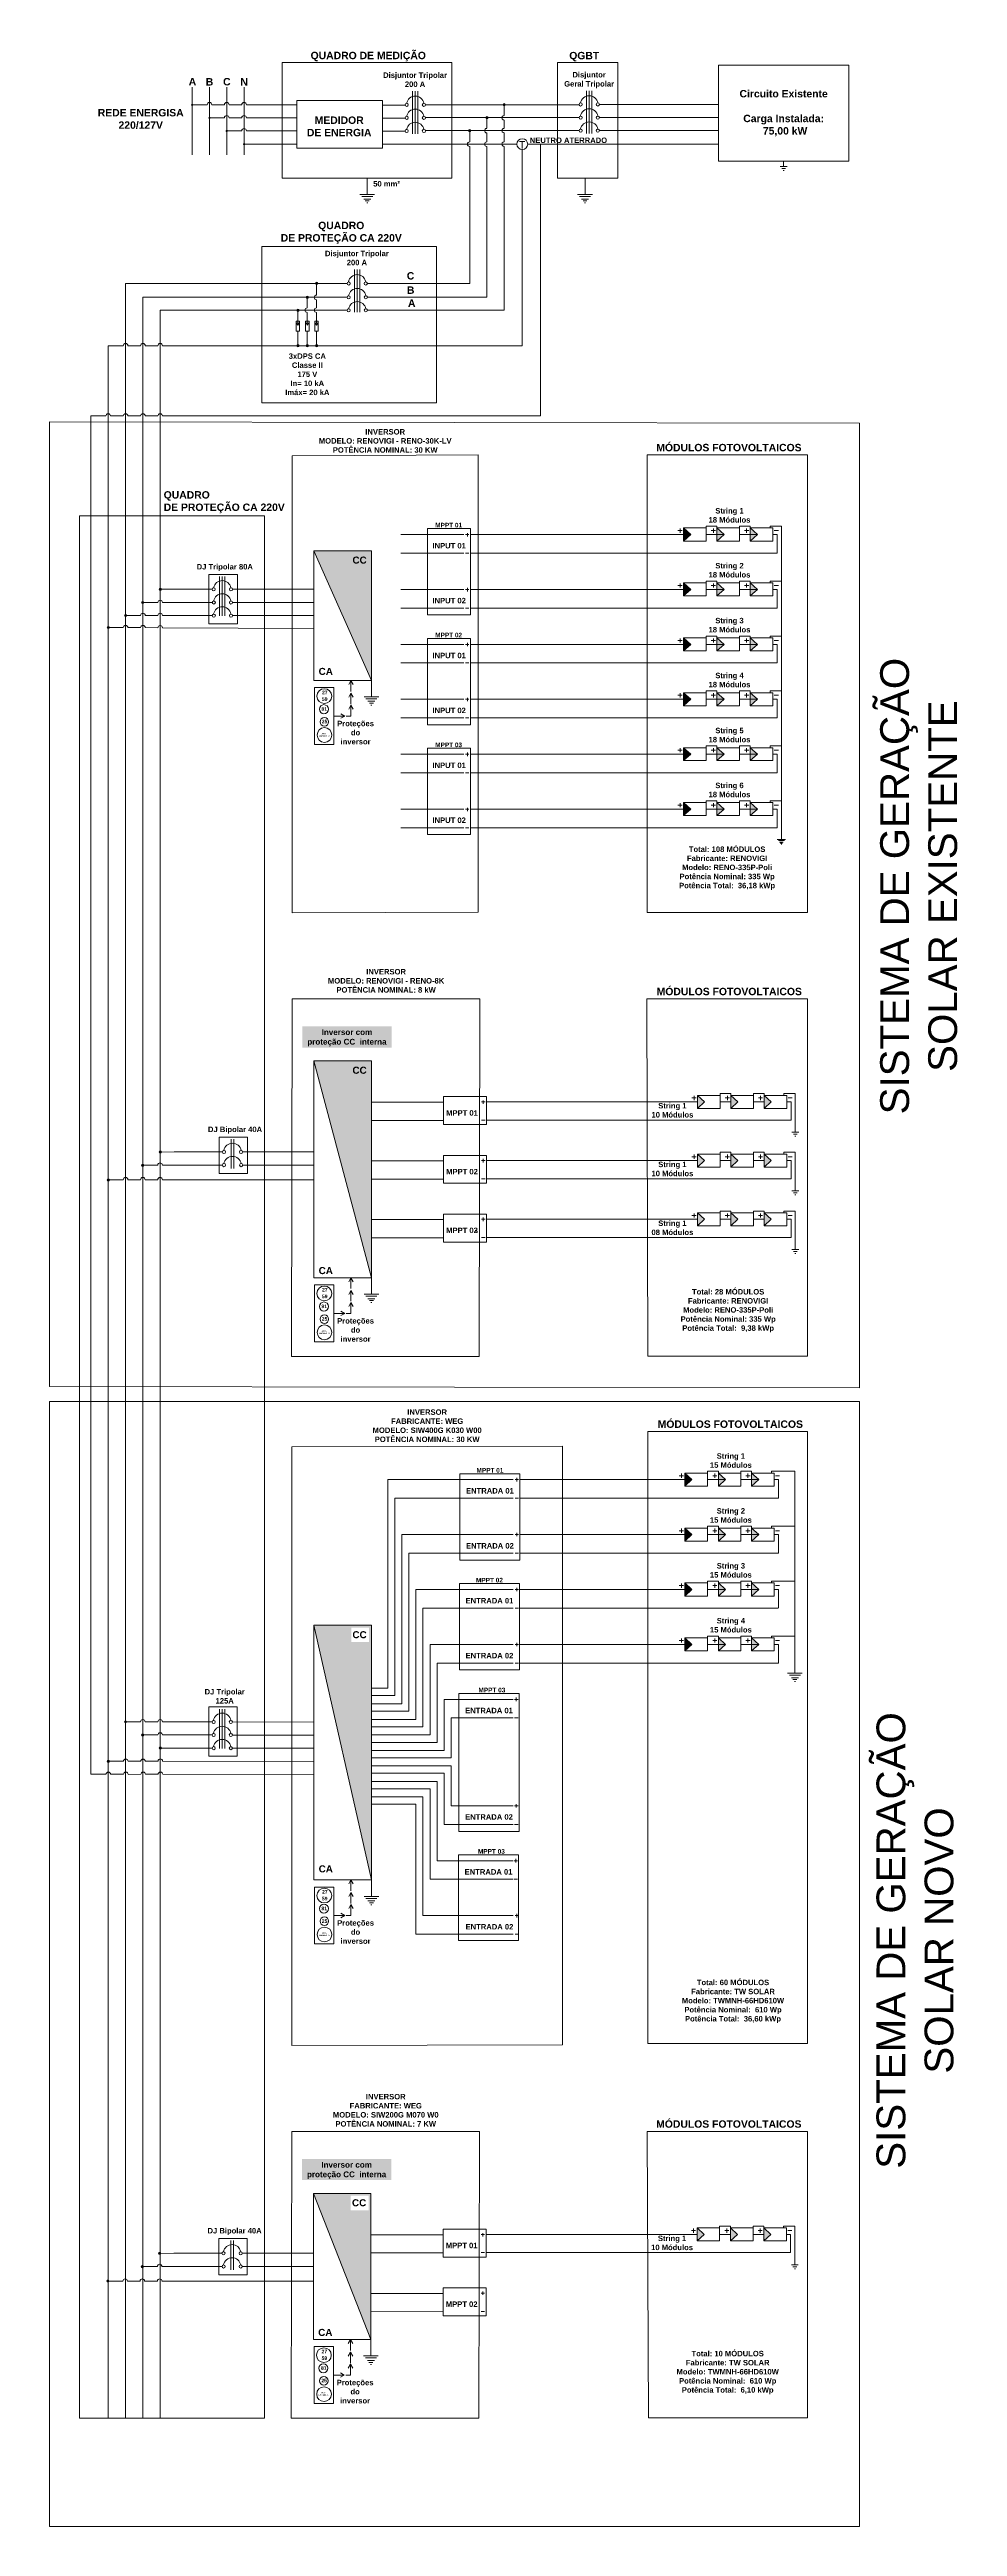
# Model space of a CAD drawing. Header units: millimetres. Extents: x 3949 to 5923, y -1989 to -943.
# Drawn here: x 5155.6 to 5234.3, y -1972.2 to -1757.5 of the extents above; entities that cross this region are included whole.
import ezdxf

# ---------------------------------------------------------------- set-up
doc = ezdxf.new("R2010")
doc.units = ezdxf.units.MM
doc.linetypes.add('ACAD_ISO03W100', pattern=[30, 12, -18])
doc.layers.add('DESENHO', color=7, linetype='Continuous', lineweight=0)
doc.layers.add('Terxto ok', color=3, linetype='Continuous')
doc.styles.add('Annotative', font='arial.ttf')
doc.styles.add('PDF Arial', font='arial.ttf')
doc.styles.get("Standard").update_dxf_attribs({"font": 'arial.ttf'})
pattern_1 = [(0, (1346.292, -2428.9236), (0, 6.985), [5.08, -1.905]), (90, (1346.292, -2428.9236), (-6.985, 4e-16), [5.08, -1.905])]
pattern_2 = [(0, (1346.292, -2434.0155), (0, 6.985), [5.08, -1.905]), (90, (1346.292, -2434.0155), (-6.985, 4e-16), [5.08, -1.905])]
pattern_3 = [(0, (1346.292, -2439.107), (0, 6.985), [5.08, -1.905]), (90, (1346.292, -2439.107), (-6.985, 4e-16), [5.08, -1.905])]
pattern_4 = [(0, (1346.255, -2527.12), (0, 6.985), [5.08, -1.905]), (90, (1346.255, -2527.12), (-6.985, 4e-16), [5.08, -1.905])]

msp = doc.modelspace()

# ---------------------------------------------------------------- hatches: boundary and pattern name
at = {"layer": 'DESENHO', "lineweight": 0}
h = msp.add_hatch(color=256, dxfattribs=at)
h.dxf.hatch_style = 1
h.paths.add_polyline_path([(5168.07, -1762.26, -1), (5167.91, -1762.26, -1)])
h = msp.add_hatch(color=256, dxfattribs=at)
h.dxf.hatch_style = 1
h.paths.add_polyline_path([(5195.14, -1762.27, 1), (5194.95, -1762.27, 1)])
h = msp.add_hatch(color=256, dxfattribs=at)
h.dxf.hatch_style = 1
h.paths.add_polyline_path([(5169.57, -1763.39, -1), (5169.41, -1763.39, -1)])
h = msp.add_hatch(color=256, dxfattribs=at)
h.dxf.hatch_style = 1
h.paths.add_polyline_path([(5171.07, -1764.54, -1), (5170.91, -1764.54, -1)])
h = msp.add_hatch(color=256, dxfattribs=at)
h.dxf.hatch_style = 1
h.paths.add_polyline_path([(5192.14, -1764.51, 1), (5191.95, -1764.51, 1)])
h = msp.add_hatch(color=256, dxfattribs=at)
h.dxf.hatch_style = 1
h.paths.add_polyline_path([(5193.64, -1763.39, 1), (5193.45, -1763.39, 1)])
h = msp.add_hatch(color=5, dxfattribs=at)
h.dxf.hatch_style = 1
h.paths.add_polyline_path([(5172.57, -1765.68, -1), (5172.41, -1765.68, -1)])
h = msp.add_hatch(color=256, dxfattribs=at)
h.dxf.hatch_style = 1
h.paths.add_polyline_path([(5178.78, -1777.66, 1), (5178.78, -1777.86, 1)])
h = msp.add_hatch(color=256, dxfattribs=at)
h.dxf.hatch_style = 1
h.paths.add_polyline_path([(5177.16, -1779.98, 1), (5177.16, -1780.18, 1)])
h = msp.add_hatch(color=256, dxfattribs=at)
h.dxf.hatch_style = 1
h.paths.add_polyline_path([(5177.97, -1778.87, 1), (5177.97, -1779.07, 1)])
h = msp.add_hatch(color=256, dxfattribs=at)
h.dxf.hatch_style = 1
h.paths.add_polyline_path([(5177.16, -1783.06, 1), (5177.16, -1783.26, 1)])
h = msp.add_hatch(color=256, dxfattribs=at)
h.dxf.hatch_style = 1
h.paths.add_polyline_path([(5177.97, -1783.06, 1), (5177.97, -1783.26, 1)])
h = msp.add_hatch(color=256, dxfattribs=at)
h.dxf.hatch_style = 1
h.paths.add_polyline_path([(5178.78, -1783.06, 1), (5178.78, -1783.26, 1)])
h = msp.add_hatch(color=256, dxfattribs=at)
h.dxf.hatch_style = 1
h.paths.add_polyline_path([(5210.6, -1798.96), (5210.6, -1800.09), (5211.21, -1799.52)])
h = msp.add_hatch(color=256, dxfattribs=at)
h.dxf.hatch_style = 1
h.paths.add_polyline_path([(5214.1, -1799.52), (5213.49, -1800.09), (5213.49, -1798.96)])
h.paths.add_polyline_path([(5216.37, -1798.96), (5217, -1799.52), (5216.37, -1800.09)])
h = msp.add_hatch(color=256, dxfattribs=at)
h.dxf.hatch_style = 1
h.paths.add_polyline_path([(5183.53, -1800.93), (5178.53, -1800.93), (5183.53, -1812.19)])
h.paths.add_polyline_path([(5181.78, -1802.39), (5183.32, -1802.39), (5183.32, -1801.12), (5181.78, -1801.12)], flags=24)
h = msp.add_hatch(color=256, dxfattribs=at)
h.dxf.hatch_style = 1
h.paths.add_polyline_path([(5210.6, -1803.72), (5210.6, -1804.85), (5211.21, -1804.29)])
h = msp.add_hatch(color=256, dxfattribs=at)
h.dxf.hatch_style = 1
h.paths.add_polyline_path([(5214.1, -1804.29), (5213.49, -1804.85), (5213.49, -1803.72)])
h.paths.add_polyline_path([(5216.37, -1803.72), (5217, -1804.29), (5216.37, -1804.85)])
h = msp.add_hatch(color=256, dxfattribs=at)
h.dxf.hatch_style = 1
h.paths.add_polyline_path([(5163.81, -1805.42, 1), (5163.61, -1805.42, 1)])
h = msp.add_hatch(color=256, dxfattribs=at)
h.dxf.hatch_style = 1
h.paths.add_polyline_path([(5165.32, -1804.28, 1), (5165.12, -1804.28, 1)])
h = msp.add_hatch(color=3, dxfattribs=at)
h.dxf.hatch_style = 1
h.paths.add_polyline_path([(5160.82, -1807.59, 1), (5160.62, -1807.59, 1)])
h = msp.add_hatch(color=256, dxfattribs=at)
h.dxf.hatch_style = 1
h.paths.add_polyline_path([(5162.32, -1806.55, 1), (5162.12, -1806.55, 1)])
h = msp.add_hatch(color=256, dxfattribs=at)
h.dxf.hatch_style = 1
h.paths.add_polyline_path([(5210.6, -1808.48), (5210.6, -1809.61), (5211.21, -1809.05)])
h = msp.add_hatch(color=256, dxfattribs=at)
h.dxf.hatch_style = 1
h.paths.add_polyline_path([(5214.1, -1809.05), (5213.49, -1809.61), (5213.49, -1808.48)])
h.paths.add_polyline_path([(5216.37, -1808.48), (5217, -1809.05), (5216.37, -1809.61)])
h = msp.add_hatch(color=256, dxfattribs=at)
h.dxf.hatch_style = 1
h.paths.add_polyline_path([(5210.6, -1813.25), (5210.6, -1814.37), (5211.21, -1813.81)])
h = msp.add_hatch(color=256, dxfattribs=at)
h.dxf.hatch_style = 1
h.paths.add_polyline_path([(5214.1, -1813.81), (5213.49, -1814.37), (5213.49, -1813.25)])
h.paths.add_polyline_path([(5216.37, -1813.25), (5217, -1813.81), (5216.37, -1814.37)])
h = msp.add_hatch(color=256, dxfattribs=at)
h.dxf.hatch_style = 1
h.paths.add_polyline_path([(5210.6, -1818.01), (5210.6, -1819.13), (5211.21, -1818.57)])
h = msp.add_hatch(color=256, dxfattribs=at)
h.dxf.hatch_style = 1
h.paths.add_polyline_path([(5214.1, -1818.57), (5213.49, -1819.13), (5213.49, -1818.01)])
h.paths.add_polyline_path([(5216.37, -1818.01), (5217, -1818.57), (5216.37, -1819.13)])
h = msp.add_hatch(color=256, dxfattribs=at)
h.dxf.hatch_style = 1
h.paths.add_polyline_path([(5210.6, -1822.77), (5210.6, -1823.9), (5211.21, -1823.33)])
h = msp.add_hatch(color=256, dxfattribs=at)
h.dxf.hatch_style = 1
h.paths.add_polyline_path([(5214.1, -1823.33), (5213.49, -1823.9), (5213.49, -1822.77)])
h.paths.add_polyline_path([(5216.37, -1822.77), (5217, -1823.33), (5216.37, -1823.9)])
h = msp.add_hatch(color=256, dxfattribs=at)
h.dxf.hatch_style = 1
h.paths.add_polyline_path([(5183.53, -1845.15), (5178.53, -1845.15), (5183.53, -1863.97)])
h.paths.add_polyline_path([(5181.78, -1846.61), (5183.32, -1846.61), (5183.32, -1845.35), (5181.78, -1845.35)], flags=24)
h = msp.add_hatch(color=256, dxfattribs=at)
h.dxf.hatch_style = 1
h.paths.add_polyline_path([(5183.53, -1845.15), (5178.53, -1845.15), (5183.53, -1863.97)])
h.paths.add_polyline_path([(5181.78, -1846.61), (5183.32, -1846.61), (5183.32, -1845.35), (5181.78, -1845.35)], flags=24)
h = msp.add_hatch(dxfattribs=at)
h.set_pattern_fill('ANGLE')
h.set_pattern_definition(pattern_1)
h.paths.add_polyline_path([(5217.58, -1849.28), (5218.2, -1848.72), (5217.58, -1848.16)])
h.paths.add_polyline_path([(5214.7, -1849.28), (5215.31, -1848.72), (5214.7, -1848.16)])
h.paths.add_polyline_path([(5211.81, -1849.28), (5212.42, -1848.72), (5211.81, -1848.16)])
h = msp.add_hatch(color=7, dxfattribs=at)
h.dxf.hatch_style = 1
h.paths.add_polyline_path([(5211.81, -1849.28), (5212.42, -1848.72), (5211.81, -1848.16)])
h.paths.add_polyline_path([(5214.7, -1849.28), (5215.31, -1848.72), (5214.7, -1848.16)])
h.paths.add_polyline_path([(5217.58, -1849.28), (5218.2, -1848.72), (5217.58, -1848.16)])
h = msp.add_hatch(dxfattribs=at)
h.set_pattern_fill('ANGLE')
h.set_pattern_definition(pattern_1)
h.paths.add_polyline_path([(5217.58, -1849.28), (5218.2, -1848.72), (5217.58, -1848.16)])
h.paths.add_polyline_path([(5214.7, -1849.28), (5215.31, -1848.72), (5214.7, -1848.16)])
h.paths.add_polyline_path([(5211.81, -1849.28), (5212.42, -1848.72), (5211.81, -1848.16)])
h = msp.add_hatch(color=7, dxfattribs=at)
h.dxf.hatch_style = 1
h.paths.add_polyline_path([(5211.81, -1849.28), (5212.42, -1848.72), (5211.81, -1848.16)])
h.paths.add_polyline_path([(5214.7, -1849.28), (5215.31, -1848.72), (5214.7, -1848.16)])
h.paths.add_polyline_path([(5217.58, -1849.28), (5218.2, -1848.72), (5217.58, -1848.16)])
h = msp.add_hatch(color=256, dxfattribs=at)
h.dxf.hatch_style = 1
h.paths.add_polyline_path([(5165.32, -1853.07, 1), (5165.12, -1853.07, 1)])
h = msp.add_hatch(dxfattribs=at)
h.set_pattern_fill('ANGLE')
h.set_pattern_definition(pattern_2)
h.paths.add_polyline_path([(5217.58, -1854.38), (5218.2, -1853.81), (5217.58, -1853.25)])
h.paths.add_polyline_path([(5214.7, -1854.38), (5215.31, -1853.81), (5214.7, -1853.25)])
h.paths.add_polyline_path([(5211.81, -1854.38), (5212.42, -1853.81), (5211.81, -1853.25)])
h = msp.add_hatch(color=7, dxfattribs=at)
h.dxf.hatch_style = 1
h.paths.add_polyline_path([(5211.81, -1854.38), (5212.42, -1853.81), (5211.81, -1853.25)])
h.paths.add_polyline_path([(5214.7, -1854.38), (5215.31, -1853.81), (5214.7, -1853.25)])
h.paths.add_polyline_path([(5217.58, -1854.38), (5218.2, -1853.81), (5217.58, -1853.25)])
h = msp.add_hatch(dxfattribs=at)
h.set_pattern_fill('ANGLE')
h.set_pattern_definition(pattern_2)
h.paths.add_polyline_path([(5217.58, -1854.38), (5218.2, -1853.81), (5217.58, -1853.25)])
h.paths.add_polyline_path([(5214.7, -1854.38), (5215.31, -1853.81), (5214.7, -1853.25)])
h.paths.add_polyline_path([(5211.81, -1854.38), (5212.42, -1853.81), (5211.81, -1853.25)])
h = msp.add_hatch(color=7, dxfattribs=at)
h.dxf.hatch_style = 1
h.paths.add_polyline_path([(5211.81, -1854.38), (5212.42, -1853.81), (5211.81, -1853.25)])
h.paths.add_polyline_path([(5214.7, -1854.38), (5215.31, -1853.81), (5214.7, -1853.25)])
h.paths.add_polyline_path([(5217.58, -1854.38), (5218.2, -1853.81), (5217.58, -1853.25)])
h = msp.add_hatch(color=3, dxfattribs=at)
h.dxf.hatch_style = 1
h.paths.add_polyline_path([(5160.82, -1855.48, 1), (5160.62, -1855.48, 1)])
h = msp.add_hatch(color=256, dxfattribs=at)
h.dxf.hatch_style = 1
h.paths.add_polyline_path([(5163.81, -1854.21, 1), (5163.61, -1854.21, 1)])
h = msp.add_hatch(dxfattribs=at)
h.set_pattern_fill('ANGLE')
h.set_pattern_definition(pattern_3)
h.paths.add_polyline_path([(5217.58, -1859.47), (5218.2, -1858.9), (5217.58, -1858.34)])
h.paths.add_polyline_path([(5214.7, -1859.47), (5215.31, -1858.9), (5214.7, -1858.34)])
h.paths.add_polyline_path([(5211.81, -1859.47), (5212.42, -1858.9), (5211.81, -1858.34)])
h = msp.add_hatch(color=7, dxfattribs=at)
h.dxf.hatch_style = 1
h.paths.add_polyline_path([(5211.81, -1859.47), (5212.42, -1858.9), (5211.81, -1858.34)])
h.paths.add_polyline_path([(5214.7, -1859.47), (5215.31, -1858.9), (5214.7, -1858.34)])
h.paths.add_polyline_path([(5217.58, -1859.47), (5218.2, -1858.9), (5217.58, -1858.34)])
h = msp.add_hatch(dxfattribs=at)
h.set_pattern_fill('ANGLE')
h.set_pattern_definition(pattern_3)
h.paths.add_polyline_path([(5217.58, -1859.47), (5218.2, -1858.9), (5217.58, -1858.34)])
h.paths.add_polyline_path([(5214.7, -1859.47), (5215.31, -1858.9), (5214.7, -1858.34)])
h.paths.add_polyline_path([(5211.81, -1859.47), (5212.42, -1858.9), (5211.81, -1858.34)])
h = msp.add_hatch(color=7, dxfattribs=at)
h.dxf.hatch_style = 1
h.paths.add_polyline_path([(5211.81, -1859.47), (5212.42, -1858.9), (5211.81, -1858.34)])
h.paths.add_polyline_path([(5214.7, -1859.47), (5215.31, -1858.9), (5214.7, -1858.34)])
h.paths.add_polyline_path([(5217.58, -1859.47), (5218.2, -1858.9), (5217.58, -1858.34)])
h = msp.add_hatch(color=256, dxfattribs=at)
h.dxf.hatch_style = 1
h.paths.add_polyline_path([(5210.71, -1880.91), (5210.71, -1882.04), (5211.32, -1881.47)])
h = msp.add_hatch(color=256, dxfattribs=at)
h.dxf.hatch_style = 1
h.paths.add_polyline_path([(5214.22, -1881.47), (5213.61, -1882.04), (5213.61, -1880.91)])
h.paths.add_polyline_path([(5216.49, -1880.91), (5217.11, -1881.47), (5216.49, -1882.04)])
h = msp.add_hatch(color=256, dxfattribs=at)
h.dxf.hatch_style = 1
h.paths.add_polyline_path([(5210.71, -1885.67), (5210.71, -1886.8), (5211.32, -1886.23)])
h = msp.add_hatch(color=256, dxfattribs=at)
h.dxf.hatch_style = 1
h.paths.add_polyline_path([(5214.22, -1886.23), (5213.61, -1886.8), (5213.61, -1885.67)])
h.paths.add_polyline_path([(5216.49, -1885.67), (5217.11, -1886.23), (5216.49, -1886.8)])
h = msp.add_hatch(color=256, dxfattribs=at)
h.dxf.hatch_style = 1
h.paths.add_polyline_path([(5210.71, -1890.43), (5210.71, -1891.56), (5211.32, -1891)])
h = msp.add_hatch(color=256, dxfattribs=at)
h.dxf.hatch_style = 1
h.paths.add_polyline_path([(5214.22, -1891), (5213.61, -1891.56), (5213.61, -1890.43)])
h.paths.add_polyline_path([(5216.49, -1890.43), (5217.11, -1891), (5216.49, -1891.56)])
h = msp.add_hatch(color=256, dxfattribs=at)
h.dxf.hatch_style = 1
h.paths.add_polyline_path([(5183.53, -1894.1), (5178.53, -1894.1), (5183.53, -1916.18)])
h.paths.add_polyline_path([(5181.78, -1895.56), (5183.32, -1895.56), (5183.32, -1894.29), (5181.78, -1894.29)], flags=16)
h = msp.add_hatch(color=256, dxfattribs=at)
h.dxf.hatch_style = 1
h.paths.add_polyline_path([(5210.71, -1895.19), (5210.71, -1896.32), (5211.32, -1895.76)])
h = msp.add_hatch(color=256, dxfattribs=at)
h.dxf.hatch_style = 1
h.paths.add_polyline_path([(5214.22, -1895.76), (5213.61, -1896.32), (5213.61, -1895.19)])
h.paths.add_polyline_path([(5216.49, -1895.19), (5217.11, -1895.76), (5216.49, -1896.32)])
h = msp.add_hatch(color=256, dxfattribs=at)
h.dxf.hatch_style = 1
h.paths.add_polyline_path([(5162.31, -1902.47, 1), (5162.11, -1902.47, 1)])
h = msp.add_hatch(color=256, dxfattribs=at)
h.dxf.hatch_style = 1
h.paths.add_polyline_path([(5163.81, -1903.61, 1), (5163.61, -1903.61, 1)])
h = msp.add_hatch(color=256, dxfattribs=at)
h.dxf.hatch_style = 1
h.paths.add_polyline_path([(5165.32, -1904.74, 1), (5165.12, -1904.74, 1)])
h = msp.add_hatch(color=3, dxfattribs=at)
h.dxf.hatch_style = 1
h.paths.add_polyline_path([(5160.82, -1905.89, 1), (5160.62, -1905.89, 1)])
h = msp.add_hatch(color=256, dxfattribs=at)
h.dxf.hatch_style = 1
h.paths.add_polyline_path([(5183.49, -1943.35), (5178.5, -1943.35), (5183.49, -1956.03)])
h.paths.add_polyline_path([(5181.74, -1944.81), (5183.28, -1944.81), (5183.28, -1943.54), (5181.74, -1943.54)], flags=16)
h = msp.add_hatch(color=256, dxfattribs=at)
h.dxf.hatch_style = 1
h.paths.add_polyline_path([(5183.49, -1943.35), (5178.5, -1943.35), (5183.49, -1956.03)])
h.paths.add_polyline_path([(5181.74, -1944.81), (5183.28, -1944.81), (5183.28, -1943.54), (5181.74, -1943.54)], flags=16)
h = msp.add_hatch(dxfattribs=at)
h.set_pattern_fill('ANGLE')
h.set_pattern_definition(pattern_4)
h.paths.add_polyline_path([(5217.54, -1947.48), (5218.17, -1946.92), (5217.54, -1946.35)])
h.paths.add_polyline_path([(5214.66, -1947.48), (5215.27, -1946.92), (5214.66, -1946.35)])
h.paths.add_polyline_path([(5211.77, -1947.48), (5212.38, -1946.92), (5211.77, -1946.35)])
h = msp.add_hatch(color=7, dxfattribs=at)
h.dxf.hatch_style = 1
h.paths.add_polyline_path([(5211.77, -1947.48), (5212.38, -1946.92), (5211.77, -1946.35)])
h.paths.add_polyline_path([(5214.66, -1947.48), (5215.27, -1946.92), (5214.66, -1946.35)])
h.paths.add_polyline_path([(5217.54, -1947.48), (5218.17, -1946.92), (5217.54, -1946.35)])
h = msp.add_hatch(dxfattribs=at)
h.set_pattern_fill('ANGLE')
h.set_pattern_definition(pattern_4)
h.paths.add_polyline_path([(5217.54, -1947.48), (5218.17, -1946.92), (5217.54, -1946.35)])
h.paths.add_polyline_path([(5214.66, -1947.48), (5215.27, -1946.92), (5214.66, -1946.35)])
h.paths.add_polyline_path([(5211.77, -1947.48), (5212.38, -1946.92), (5211.77, -1946.35)])
h = msp.add_hatch(color=7, dxfattribs=at)
h.dxf.hatch_style = 1
h.paths.add_polyline_path([(5211.77, -1947.48), (5212.38, -1946.92), (5211.77, -1946.35)])
h.paths.add_polyline_path([(5214.66, -1947.48), (5215.27, -1946.92), (5214.66, -1946.35)])
h.paths.add_polyline_path([(5217.54, -1947.48), (5218.17, -1946.92), (5217.54, -1946.35)])
h = msp.add_hatch(color=256, dxfattribs=at)
h.dxf.hatch_style = 1
h.paths.add_polyline_path([(5163.77, -1949.7, 1), (5163.58, -1949.7, 1)])
h = msp.add_hatch(color=256, dxfattribs=at)
h.dxf.hatch_style = 1
h.paths.add_polyline_path([(5165.28, -1948.56, 1), (5165.08, -1948.56, 1)])
h = msp.add_hatch(color=3, dxfattribs=at)
h.dxf.hatch_style = 1
h.paths.add_polyline_path([(5160.78, -1950.96, 1), (5160.58, -1950.96, 1)])

# ---------------------------------------------------------------- linework, layer by layer
for p, q in [((5167.99, -1760.75), (5167.99, -1766.62)), ((5169.49, -1760.75), (5169.49, -1766.62)), ((5170.99, -1760.75), (5170.99, -1766.62)), ((5169.3, -1762.26), (5168.05, -1762.26)), ((5169.69, -1762.26), (5170.8, -1762.26)), ((5171.19, -1762.26), (5172.3, -1762.26)), ((5172.69, -1762.26), (5177.06, -1762.26)), ((5184.48, -1762.3), (5186.46, -1762.3)), ((5187.1, -1764.8), (5187.1, -1761.08)), ((5187.33, -1764.8), (5187.33, -1761.08)), ((5187.56, -1764.8), (5187.56, -1761.08)), ((5201.54, -1762.27), (5188.21, -1762.27)), ((5195.04, -1763.19), (5195.04, -1762.34)), ((5202.18, -1764.77), (5202.18, -1761.05)), ((5202.41, -1764.77), (5202.41, -1761.05)), ((5202.64, -1764.77), (5202.64, -1761.05)), ((5213.61, -1762.24), (5203.29, -1762.24)), ((5170.8, -1763.4), (5169.44, -1763.4)), ((5172.3, -1764.53), (5170.99, -1764.53)), ((5172.3, -1763.4), (5171.19, -1763.4)), ((5177.06, -1763.4), (5172.69, -1763.4)), ((5177.06, -1764.53), (5172.69, -1764.53)), ((5186.46, -1763.43), (5184.48, -1763.43)), ((5186.46, -1764.57), (5184.48, -1764.57)), ((5188.22, -1763.37), (5201.53, -1763.38)), ((5188.22, -1764.51), (5201.53, -1764.51)), ((5192.05, -1765.48), (5192.05, -1764.61)), ((5193.54, -1764.31), (5193.54, -1763.49)), ((5193.54, -1765.48), (5193.54, -1764.71)), ((5203.3, -1763.37), (5213.61, -1763.37)), ((5203.3, -1764.51), (5213.61, -1764.51)), ((5192.05, -1777.76), (5192.05, -1765.88)), ((5193.54, -1765.88), (5193.54, -1778.95)), ((5162.22, -1777.76, -330.52), (5162.22, -1962.85, -330.52)), ((5162.22, -1777.76, 611.33), (5181.42, -1777.76, -325.17)), ((5178.78, -1778.77), (5178.78, -1777.76)), ((5182.06, -1780.26), (5182.06, -1776.54)), ((5182.29, -1780.26), (5182.29, -1776.54)), ((5182.52, -1780.26), (5182.52, -1776.54)), ((5192.05, -1777.76, 72.78), (5183.18, -1777.76, 72.78)), ((5163.72, -1778.96, -330.52), (5163.72, -1962.85, -330.52)), ((5163.72, -1778.96, 281.09), (5181.43, -1778.96, -542.17)), ((5165.22, -1780.09, -330.52), (5165.22, -1962.85, -330.52)), ((5165.22, -1780.09, 87.74), (5181.43, -1780.09, -430.53)), ((5177.16, -1781.03), (5177.16, -1780.08)), ((5177.97, -1779.88), (5177.97, -1778.87)), ((5177.97, -1781.03), (5177.97, -1780.28)), ((5178.78, -1779.88), (5178.78, -1779.17)), ((5178.78, -1781.03), (5178.78, -1780.28)), ((5183.19, -1778.95, -260.75), (5193.54, -1778.95, -129.3)), ((5183.19, -1780.09, -260.75), (5195.04, -1780.09, -260.75)), ((5177.16, -1781.9), (5177.16, -1783.26)), ((5177.97, -1781.9), (5177.97, -1783.26)), ((5178.78, -1781.9), (5178.78, -1783.26)), ((5212.55, -1799.52, -330.52), (5214.1, -1799.52, -330.52)), ((5215.45, -1799.52, -330.52), (5217, -1799.52, -330.52)), ((5218.34, -1799.52, -330.52), (5218.7, -1799.52, -330.52)), ((5218.7, -1799.52, -330.52), (5218.34, -1799.52, -330.52)), ((5218.7, -1799.52, -330.52), (5218.7, -1801.14, -330.52)), ((5192.12, -1801.14, -330.52), (5207.38, -1801.14, -330.52)), ((5207.38, -1801.14, -330.52), (5218.7, -1801.14, -330.52)), ((5170.37, -1806.59, -330.52), (5170.37, -1803.18, -330.52)), ((5170.6, -1806.59, -330.52), (5170.6, -1803.18, -330.52)), ((5170.83, -1806.59, -330.52), (5170.83, -1803.18, -330.52)), ((5163.81, -1805.42, -330.52), (5163.71, -1805.42, -330.52)), ((5165.22, -1804.28, -330.52), (5169.72, -1804.28, -330.52)), ((5165.32, -1804.28, -330.52), (5165.22, -1804.28, -330.52)), ((5165.41, -1805.42, -330.52), (5169.73, -1805.42, -330.52)), ((5171.48, -1804.28, -330.52), (5178.53, -1804.28, -330.52)), ((5171.49, -1805.42, -330.52), (5178.53, -1805.42, -330.52)), ((5192.12, -1805.9, -330.52), (5207.38, -1805.9, -330.52)), ((5207.38, -1805.9, -330.52), (5218.7, -1805.9, -330.52)), ((5212.55, -1804.29, -330.52), (5214.1, -1804.29, -330.52)), ((5215.45, -1804.29, -330.52), (5217, -1804.29, -330.52)), ((5218.34, -1804.29, -330.52), (5218.7, -1804.29, -330.52)), ((5218.7, -1804.29, -330.52), (5218.34, -1804.29, -330.52)), ((5218.7, -1804.29, -330.52), (5218.7, -1805.9, -330.52)), ((5162.32, -1806.55, -330.52), (5162.22, -1806.55, -330.52)), ((5165.41, -1806.55, -330.52), (5169.73, -1806.56, -330.52)), ((5171.49, -1806.56, -330.52), (5178.53, -1806.56, -330.52)), ((5212.55, -1809.05, -330.52), (5214.1, -1809.05, -330.52)), ((5215.45, -1809.05, -330.52), (5217, -1809.05, -330.52)), ((5218.34, -1809.05, -330.52), (5218.7, -1809.05, -330.52)), ((5218.7, -1809.05, -330.52), (5218.34, -1809.05, -330.52)), ((5218.7, -1809.05, -330.52), (5218.7, -1810.66, -330.52)), ((5181.76, -1812.19, -330.52), (5181.56, -1812.52, -330.52)), ((5181.76, -1813.13, -330.52), (5181.76, -1812.19, -330.52)), ((5181.76, -1812.19, -330.52), (5181.95, -1812.52, -330.52)), ((5192.12, -1810.66, -330.52), (5207.38, -1810.66, -330.52)), ((5207.38, -1810.66, -330.52), (5218.7, -1810.66, -330.52)), ((5181.76, -1813.29, -330.52), (5181.56, -1813.62, -330.52)), ((5181.76, -1814.33, -330.52), (5181.56, -1814.66, -330.52)), ((5181.76, -1814.23, -330.52), (5181.76, -1813.29, -330.52)), ((5181.76, -1813.29, -330.52), (5181.95, -1813.62, -330.52)), ((5181.76, -1815.27, -330.52), (5181.76, -1814.33, -330.52)), ((5181.76, -1814.33, -330.52), (5181.95, -1814.66, -330.52)), ((5212.55, -1813.81, -330.52), (5214.1, -1813.81, -330.52)), ((5215.45, -1813.81, -330.52), (5217, -1813.81, -330.52)), ((5218.34, -1813.81, -330.52), (5218.7, -1813.81, -330.52)), ((5218.7, -1813.81, -330.52), (5218.34, -1813.81, -330.52)), ((5218.7, -1813.81, -330.52), (5218.7, -1815.42, -330.52)), ((5180.28, -1815.27, -330.52), (5180.28, -1815.27, -330.52)), ((5180.28, -1815.27, -330.52), (5181.22, -1815.27, -330.52)), ((5181.22, -1815.27, -330.52), (5180.88, -1815.07, -330.52)), ((5181.22, -1815.27, -330.52), (5180.88, -1815.46, -330.52)), ((5181.76, -1815.27, -330.52), (5181.35, -1815.27, -330.52)), ((5192.12, -1815.42, -330.52), (5207.38, -1815.42, -330.52)), ((5207.38, -1815.42, -330.52), (5218.7, -1815.42, -330.52)), ((5212.55, -1818.57, -330.52), (5214.1, -1818.57, -330.52)), ((5215.45, -1818.57, -330.52), (5217, -1818.57, -330.52)), ((5218.34, -1818.57, -330.52), (5218.7, -1818.57, -330.52)), ((5218.7, -1818.57, -330.52), (5218.34, -1818.57, -330.52)), ((5218.7, -1818.57, -330.52), (5218.7, -1820.18, -330.52)), ((5192.12, -1820.18, -330.52), (5207.38, -1820.18, -330.52)), ((5207.38, -1820.18, -330.52), (5218.7, -1820.18, -330.52)), ((5192.12, -1824.95, -330.52), (5207.38, -1824.95, -330.52)), ((5207.38, -1824.95, -330.52), (5218.7, -1824.95, -330.52)), ((5212.55, -1823.33, -330.52), (5214.1, -1823.33, -330.52)), ((5215.45, -1823.33, -330.52), (5217, -1823.33, -330.52)), ((5218.34, -1823.33, -330.52), (5218.7, -1823.33, -330.52)), ((5218.7, -1823.33, -330.52), (5218.34, -1823.33, -330.52)), ((5218.7, -1823.33, -330.52), (5218.7, -1824.95, -330.52)), ((5213.76, -1848.72, -330.52), (5214.7, -1848.72, -330.52)), ((5213.76, -1848.72, -330.52), (5214.7, -1848.72, -330.52)), ((5216.66, -1848.72, -330.52), (5217.58, -1848.72, -330.52)), ((5216.66, -1848.72, -330.52), (5217.58, -1848.72, -330.52)), ((5219.55, -1848.72, -330.52), (5219.91, -1848.72, -330.52)), ((5219.91, -1848.72, -330.52), (5219.55, -1848.72, -330.52)), ((5219.55, -1848.72, -330.52), (5219.91, -1848.72, -330.52)), ((5219.91, -1848.72, -330.52), (5219.55, -1848.72, -330.52)), ((5219.91, -1848.72, -330.52), (5219.91, -1850.29, -330.52)), ((5219.91, -1848.72, -330.52), (5219.91, -1850.29, -330.52)), ((5189.78, -1850.32, -330.52), (5183.53, -1850.32, -330.52)), ((5189.78, -1850.32, -330.52), (5183.53, -1850.32, -330.52)), ((5193.52, -1850.29, -330.52), (5219.91, -1850.29, -330.52)), ((5193.52, -1850.29, -330.52), (5219.91, -1850.29, -330.52)), ((5166.44, -1853.06, -330.52), (5170.61, -1853.06, -330.52)), ((5171.37, -1854.5, -330.52), (5171.37, -1851.96, -330.52)), ((5171.6, -1854.5, -330.52), (5171.6, -1851.96, -330.52)), ((5172.37, -1853.06, -330.52), (5178.53, -1853.06, -330.52)), ((5163.81, -1854.21, -330.52), (5163.71, -1854.21, -330.52)), ((5166.44, -1854.21, -330.52), (5170.62, -1854.2, -330.52)), ((5172.38, -1854.2, -330.52), (5178.53, -1854.2, -330.52)), ((5189.78, -1855.41, -330.52), (5183.53, -1855.41, -330.52)), ((5189.78, -1855.41, -330.52), (5183.53, -1855.41, -330.52)), ((5193.52, -1855.38, -330.52), (5219.91, -1855.38, -330.52)), ((5193.52, -1855.38, -330.52), (5219.91, -1855.38, -330.52)), ((5213.76, -1853.81, -330.52), (5214.7, -1853.81, -330.52)), ((5213.76, -1853.81, -330.52), (5214.7, -1853.81, -330.52)), ((5216.66, -1853.81, -330.52), (5217.58, -1853.81, -330.52)), ((5216.66, -1853.81, -330.52), (5217.58, -1853.81, -330.52)), ((5219.55, -1853.81, -330.52), (5219.91, -1853.81, -330.52)), ((5219.91, -1853.81, -330.52), (5219.55, -1853.81, -330.52)), ((5219.55, -1853.81, -330.52), (5219.91, -1853.81, -330.52)), ((5219.91, -1853.81, -330.52), (5219.55, -1853.81, -330.52)), ((5219.91, -1853.81, -330.52), (5219.91, -1855.38, -330.52)), ((5219.91, -1853.81, -330.52), (5219.91, -1855.38, -330.52)), ((5213.76, -1858.9, -330.52), (5214.7, -1858.9, -330.52)), ((5213.76, -1858.9, -330.52), (5214.7, -1858.9, -330.52)), ((5216.66, -1858.9, -330.52), (5217.58, -1858.9, -330.52)), ((5216.66, -1858.9, -330.52), (5217.58, -1858.9, -330.52)), ((5219.55, -1858.9, -330.52), (5219.91, -1858.9, -330.52)), ((5219.91, -1858.9, -330.52), (5219.55, -1858.9, -330.52)), ((5219.55, -1858.9, -330.52), (5219.91, -1858.9, -330.52)), ((5219.91, -1858.9, -330.52), (5219.55, -1858.9, -330.52)), ((5219.91, -1858.9, -330.52), (5219.91, -1860.47, -330.52)), ((5219.91, -1858.9, -330.52), (5219.91, -1860.47, -330.52)), ((5189.78, -1860.5, -330.52), (5183.53, -1860.5, -330.52)), ((5189.78, -1860.5, -330.52), (5183.53, -1860.5, -330.52)), ((5193.52, -1860.47, -330.52), (5219.91, -1860.47, -330.52)), ((5193.52, -1860.47, -330.52), (5219.91, -1860.47, -330.52)), ((5181.76, -1863.97, -330.52), (5181.56, -1864.31, -330.52)), ((5181.76, -1864.91, -330.52), (5181.76, -1863.97, -330.52)), ((5181.76, -1863.97, -330.52), (5181.95, -1864.31, -330.52)), ((5181.76, -1865.07, -330.52), (5181.56, -1865.41, -330.52)), ((5181.76, -1866.12, -330.52), (5181.56, -1866.45, -330.52)), ((5181.76, -1866.01, -330.52), (5181.76, -1865.07, -330.52)), ((5181.76, -1865.07, -330.52), (5181.95, -1865.41, -330.52)), ((5181.76, -1867.06, -330.52), (5181.76, -1866.12, -330.52)), ((5181.76, -1866.12, -330.52), (5181.95, -1866.45, -330.52)), ((5180.28, -1867.06, -330.52), (5180.28, -1867.06, -330.52)), ((5180.28, -1867.06, -330.52), (5181.22, -1867.06, -330.52)), ((5181.22, -1867.06, -330.52), (5180.88, -1866.86, -330.52)), ((5181.22, -1867.06, -330.52), (5180.88, -1867.25, -330.52)), ((5181.76, -1867.06, -330.52), (5181.35, -1867.06, -330.52)), ((5185.56, -1883.08, -330.52), (5185.56, -1900.19, -330.52)), ((5196.41, -1883.09, -330.52), (5218.82, -1883.09, -330.52)), ((5212.67, -1881.47, -330.52), (5214.22, -1881.47, -330.52)), ((5215.56, -1881.47, -330.52), (5217.11, -1881.47, -330.52)), ((5218.46, -1881.47, -330.52), (5218.82, -1881.47, -330.52)), ((5218.82, -1881.47, -330.52), (5218.46, -1881.47, -330.52)), ((5218.82, -1881.47, -330.52), (5218.82, -1883.09, -330.52)), ((5212.67, -1886.23, -330.52), (5214.22, -1886.23, -330.52)), ((5215.56, -1886.23, -330.52), (5217.11, -1886.23, -330.52)), ((5218.46, -1886.23, -330.52), (5218.82, -1886.23, -330.52)), ((5218.82, -1886.23, -330.52), (5218.46, -1886.23, -330.52)), ((5218.82, -1886.23, -330.52), (5218.82, -1887.85, -330.52)), ((5186.78, -1887.85, -330.52), (5186.78, -1901.55, -330.52)), ((5196.41, -1887.85, -330.52), (5218.82, -1887.85, -330.52)), ((5212.67, -1891, -330.52), (5214.22, -1891, -330.52)), ((5215.56, -1891, -330.52), (5217.11, -1891, -330.52)), ((5218.46, -1891, -330.52), (5218.82, -1891, -330.52)), ((5218.82, -1891, -330.52), (5218.46, -1891, -330.52)), ((5218.82, -1891, -330.52), (5218.82, -1892.61, -330.52)), ((5188, -1892.61, -330.52), (5188, -1902.9, -330.52)), ((5196.37, -1892.61, -330.52), (5218.78, -1892.61, -330.52)), ((5212.67, -1895.76, -330.52), (5214.22, -1895.76, -330.52)), ((5215.56, -1895.76, -330.52), (5217.11, -1895.76, -330.52)), ((5218.46, -1895.76, -330.52), (5218.82, -1895.76, -330.52)), ((5218.82, -1895.76, -330.52), (5218.46, -1895.76, -330.52)), ((5218.82, -1895.76, -330.52), (5218.82, -1897.37, -330.52)), ((5189.22, -1897.37, -330.52), (5189.22, -1904.25, -330.52)), ((5196.37, -1897.37, -330.52), (5218.82, -1897.37, -330.52)), ((5185.56, -1900.19, -330.52), (5183.53, -1900.19, -330.52)), ((5162.31, -1902.47, -330.52), (5162.21, -1902.47, -330.52)), ((5163.91, -1902.47, -330.52), (5165.02, -1902.47, -330.52)), ((5165.41, -1902.47, -330.52), (5169.71, -1902.48, -330.52)), ((5170.36, -1904.78, -330.52), (5170.36, -1901.38, -330.52)), ((5170.59, -1904.78, -330.52), (5170.59, -1901.38, -330.52)), ((5170.82, -1904.78, -330.52), (5170.82, -1901.38, -330.52)), ((5171.47, -1902.48, -330.52), (5178.53, -1902.49, -330.52)), ((5186.78, -1901.55, -330.52), (5183.53, -1901.55, -330.52)), ((5190.45, -1902.13, -330.52), (5190.45, -1905.6, -330.52)), ((5163.81, -1903.61, -330.52), (5163.71, -1903.61, -330.52)), ((5163.72, -1903.61, -330.52), (5165.02, -1903.61, -330.52)), ((5165.32, -1904.74, -330.52), (5165.22, -1904.74, -330.52)), ((5165.22, -1904.74, -330.52), (5169.72, -1904.75, -330.52)), ((5165.41, -1903.61, -330.52), (5169.72, -1903.61, -330.52)), ((5171.48, -1903.62, -330.52), (5178.53, -1903.62, -330.52)), ((5171.48, -1904.75, -330.52), (5178.53, -1904.76, -330.52)), ((5188, -1902.9, -330.52), (5183.53, -1902.9, -330.52)), ((5189.22, -1904.25, -330.52), (5183.53, -1904.25, -330.52)), ((5190.45, -1905.6, -330.52), (5183.53, -1905.6, -330.52)), ((5189.84, -1906.92, -330.52), (5183.53, -1906.92, -330.52)), ((5189.84, -1911.36, -330.52), (5189.84, -1906.92, -330.52)), ((5188.61, -1908.27, -330.52), (5183.53, -1908.27, -330.52)), ((5188.61, -1916.12, -330.52), (5188.61, -1908.27, -330.52)), ((5187.37, -1909.62, -330.52), (5183.53, -1909.62, -330.52)), ((5187.38, -1920.88, -330.52), (5187.37, -1909.62, -330.52)), ((5181.76, -1916.18, -330.52), (5181.56, -1916.52, -330.52)), ((5181.76, -1917.28, -330.52), (5181.56, -1917.62, -330.52)), ((5181.76, -1917.12, -330.52), (5181.76, -1916.18, -330.52)), ((5181.76, -1916.18, -330.52), (5181.95, -1916.52, -330.52)), ((5181.76, -1918.22, -330.52), (5181.76, -1917.28, -330.52)), ((5181.76, -1917.28, -330.52), (5181.95, -1917.62, -330.52)), ((5180.28, -1919.26, -330.52), (5180.28, -1919.26, -330.52)), ((5180.28, -1919.26, -330.52), (5181.22, -1919.26, -330.52)), ((5181.22, -1919.26, -330.52), (5180.88, -1919.07, -330.52)), ((5181.22, -1919.26, -330.52), (5180.88, -1919.46, -330.52)), ((5181.76, -1919.26, -330.52), (5181.35, -1919.26, -330.52)), ((5181.76, -1918.32, -330.52), (5181.56, -1918.66, -330.52)), ((5181.76, -1919.26, -330.52), (5181.76, -1918.32, -330.52)), ((5181.76, -1918.32, -330.52), (5181.95, -1918.66, -330.52)), ((5171.34, -1949.99, -330.52), (5171.34, -1947.45, -330.52)), ((5171.56, -1949.99, -330.52), (5171.56, -1947.45, -330.52)), ((5213.72, -1946.92, -330.52), (5214.66, -1946.92, -330.52)), ((5213.72, -1946.92, -330.52), (5214.66, -1946.92, -330.52)), ((5216.62, -1946.92, -330.52), (5217.54, -1946.92, -330.52)), ((5216.62, -1946.92, -330.52), (5217.54, -1946.92, -330.52)), ((5219.51, -1946.92, -330.52), (5219.87, -1946.92, -330.52)), ((5219.87, -1946.92, -330.52), (5219.51, -1946.92, -330.52)), ((5219.51, -1946.92, -330.52), (5219.87, -1946.92, -330.52)), ((5219.87, -1946.92, -330.52), (5219.51, -1946.92, -330.52)), ((5219.87, -1946.92, -330.52), (5219.87, -1948.49, -330.52)), ((5219.87, -1946.92, -330.52), (5219.87, -1948.49, -330.52)), ((5163.77, -1949.7, -330.52), (5163.67, -1949.7, -330.52)), ((5166.4, -1948.55, -330.52), (5170.57, -1948.55, -330.52)), ((5166.4, -1949.7, -330.52), (5170.58, -1949.69, -330.52)), ((5172.33, -1948.55, -330.52), (5178.5, -1948.55, -330.52)), ((5172.34, -1949.69, -330.52), (5178.5, -1949.69, -330.52)), ((5189.75, -1948.51, -330.52), (5183.49, -1948.51, -330.52)), ((5189.75, -1948.51, -330.52), (5183.49, -1948.51, -330.52)), ((5193.48, -1948.49, -330.52), (5219.87, -1948.49, -330.52)), ((5193.48, -1948.49, -330.52), (5219.87, -1948.49, -330.52)), ((5189.75, -1953.61, -330.52), (5183.49, -1953.6, -330.52)), ((5189.75, -1953.61, -330.52), (5183.49, -1953.6, -330.52)), ((5181.72, -1956.03, -330.52), (5181.52, -1956.37, -330.52)), ((5181.72, -1956.97, -330.52), (5181.72, -1956.03, -330.52)), ((5181.72, -1956.03, -330.52), (5181.91, -1956.37, -330.52)), ((5181.72, -1957.13, -330.52), (5181.52, -1957.47, -330.52)), ((5181.72, -1958.17, -330.52), (5181.52, -1958.51, -330.52)), ((5181.72, -1958.07, -330.52), (5181.72, -1957.13, -330.52)), ((5181.72, -1957.13, -330.52), (5181.91, -1957.47, -330.52)), ((5181.72, -1959.11, -330.52), (5181.72, -1958.17, -330.52)), ((5181.72, -1958.17, -330.52), (5181.91, -1958.51, -330.52)), ((5180.24, -1959.11, -330.52), (5180.24, -1959.11, -330.52)), ((5180.24, -1959.11, -330.52), (5181.18, -1959.11, -330.52)), ((5181.18, -1959.11, -330.52), (5180.85, -1958.92, -330.52)), ((5181.18, -1959.11, -330.52), (5180.85, -1959.3, -330.52)), ((5181.72, -1959.11, -330.52), (5181.31, -1959.11, -330.52))]:
    msp.add_line(p, q, dxfattribs=at)
at = {"layer": 'DESENHO', "color": 5, "lineweight": 0}
for p, q in [((5172.49, -1760.75), (5172.49, -1766.62)), ((5172.49, -1765.68), (5177.06, -1765.68)), ((5184.48, -1765.68), (5196.14, -1765.68)), ((5197.08, -1765.68), (5213.61, -1765.68)), ((5198.18, -1789.25), (5198.18, -1765.68)), ((5159.2, -1789.25), (5159.2, -1907.02, -4305.42)), ((5160.51, -1789.25), (5159.2, -1789.25)), ((5162.02, -1789.25), (5160.91, -1789.25)), ((5163.52, -1789.25), (5162.42, -1789.25)), ((5165.02, -1789.25), (5163.92, -1789.25)), ((5198.18, -1789.25), (5165.41, -1789.25)), ((5160.52, -1907.02, -1563.72), (5159.2, -1907.02, -4305.42)), ((5162.04, -1907.02, 781.12), (5160.92, -1907.02, -1563.72)), ((5163.54, -1907.02, 781.12), (5162.44, -1907.03, 198.69)), ((5163.94, -1907.02, 781.12), (5165.04, -1907.02, 781.12)), ((5178.54, -1907.03, 198.69), (5165.44, -1907.02, 781.12))]:
    msp.add_line(p, q, dxfattribs=at)
at = {"layer": 'DESENHO', "color": 0, "lineweight": 0}
for p, q in [((5195.04, -1764.31), (5195.04, -1763.59)), ((5195.04, -1765.48), (5195.04, -1764.71)), ((5195.04, -1780.09), (5195.04, -1765.88))]:
    msp.add_line(p, q, dxfattribs=at)
at = {"layer": 'DESENHO', "color": 3, "lineweight": 0}
for p, q in [((5196.61, -1783.16), (5196.61, -1766.15)), ((5219.27, -1767.62), (5219.27, -1767.16)), ((5183.17, -1770.06), (5183.17, -1768.63)), ((5202.05, -1770.06), (5202.05, -1768.63)), ((5219.23, -1767.96), (5219.31, -1767.96)), ((5183.13, -1770.78), (5183.22, -1770.78)), ((5202.01, -1770.78), (5202.09, -1770.78)), ((5160.72, -1783.16), (5162.02, -1783.16)), ((5160.72, -1783.16), (5160.72, -1962.85, -1716.45)), ((5162.42, -1783.16), (5163.52, -1783.16)), ((5163.91, -1783.16), (5165.02, -1783.16)), ((5165.41, -1783.16), (5196.61, -1783.16)), ((5218.09, -1798.81, -330.52), (5218.09, -1798.81, -330.52)), ((5218.09, -1798.81, -330.52), (5219.07, -1798.81, -330.52)), ((5219.07, -1798.81, -330.52), (5219.07, -1825.97, -330.52)), ((5218.09, -1803.57, -330.52), (5218.09, -1803.57, -330.52)), ((5218.09, -1803.57, -330.52), (5219.07, -1803.57, -330.52)), ((5162.02, -1807.6, -330.52), (5160.72, -1807.59, -308.45)), ((5160.82, -1807.59, -308.45), (5160.72, -1807.59, -308.45)), ((5163.52, -1807.6, -330.52), (5162.42, -1807.6, -330.52)), ((5165.02, -1807.62, -330.52), (5163.91, -1807.6, -330.52)), ((5178.53, -1807.69, -330.52), (5165.41, -1807.61, -330.52)), ((5218.09, -1808.33, -330.52), (5218.09, -1808.33, -330.52)), ((5218.09, -1808.33, -330.52), (5219.07, -1808.33, -330.52)), ((5183.53, -1813.61, -330.52), (5183.53, -1812.19, -330.52)), ((5183.48, -1814.33, -330.52), (5183.57, -1814.33, -330.52)), ((5218.09, -1813.09, -330.52), (5218.09, -1813.09, -330.52)), ((5218.09, -1813.09, -330.52), (5219.07, -1813.09, -330.52)), ((5218.09, -1817.85, -330.52), (5218.09, -1817.85, -330.52)), ((5218.09, -1817.85, -330.52), (5219.07, -1817.85, -330.52)), ((5218.09, -1822.61, -330.52), (5218.09, -1822.61, -330.52)), ((5218.09, -1822.61, -330.52), (5219.07, -1822.61, -330.52)), ((5219.05, -1826.38, -330.52), (5219.1, -1826.38, -330.52)), ((5220.24, -1851.68, -330.52), (5220.32, -1851.68, -330.52)), ((5220.24, -1851.68, -330.52), (5220.32, -1851.68, -330.52)), ((5162.02, -1855.47, -330.52), (5160.72, -1855.48, -912.94)), ((5163.51, -1855.47, -330.52), (5162.42, -1855.48, -912.94)), ((5163.91, -1855.47, -330.52), (5165.01, -1855.47, -330.52)), ((5165.41, -1855.47, -330.52), (5178.53, -1855.47, -330.52)), ((5220.24, -1856.78, -330.52), (5220.32, -1856.78, -330.52)), ((5220.24, -1856.78, -330.52), (5220.32, -1856.78, -330.52)), ((5220.24, -1861.87, -330.52), (5220.32, -1861.87, -330.52)), ((5220.24, -1861.87, -330.52), (5220.32, -1861.87, -330.52)), ((5183.53, -1865.4, -330.52), (5183.53, -1863.97, -330.52)), ((5183.48, -1866.12, -330.52), (5183.57, -1866.12, -330.52)), ((5218.21, -1880.75, -330.52), (5218.21, -1880.75, -330.52)), ((5218.21, -1880.75, -330.52), (5220.25, -1880.75, -330.52)), ((5220.25, -1880.75, -330.52), (5220.25, -1898.26, -330.52)), ((5218.21, -1885.51, -330.52), (5218.21, -1885.51, -330.52)), ((5218.21, -1885.51, -330.52), (5220.25, -1885.51, -330.52)), ((5218.21, -1890.28, -330.52), (5218.21, -1890.28, -330.52)), ((5218.21, -1890.28, -330.52), (5220.25, -1890.28, -330.52)), ((5218.21, -1895.04, -330.52), (5218.21, -1895.04, -330.52)), ((5218.21, -1895.04, -330.52), (5220.25, -1895.04, -330.52)), ((5220.21, -1898.98, -330.52), (5220.29, -1898.98, -330.52)), ((5162.03, -1905.89, 251.91), (5160.73, -1905.89, -330.52)), ((5163.53, -1905.89, 251.91), (5162.43, -1905.89, -330.52)), ((5163.93, -1905.89, 251.91), (5165.03, -1905.88, 251.91)), ((5178.53, -1905.9, -330.52), (5165.43, -1905.88, 251.91)), ((5183.53, -1917.61, -330.52), (5183.53, -1916.18, -330.52)), ((5183.48, -1918.33, -330.52), (5183.57, -1918.33, -330.52)), ((5220.2, -1949.88, -330.52), (5220.29, -1949.88, -330.52)), ((5220.2, -1949.88, -330.52), (5220.29, -1949.88, -330.52)), ((5161.98, -1950.96, -330.52), (5160.68, -1950.96, -912.94)), ((5163.48, -1950.96, -330.52), (5162.38, -1950.96, -912.94)), ((5163.87, -1950.96, -330.52), (5164.98, -1950.96, -330.52)), ((5165.37, -1950.96, -330.52), (5178.5, -1950.96, -330.52)), ((5183.49, -1957.45, -330.52), (5183.49, -1956.03, -330.52)), ((5183.45, -1958.18, -330.52), (5183.53, -1958.18, -330.52))]:
    msp.add_line(p, q, dxfattribs=at)
at = {"layer": 'DESENHO', "color": 18, "lineweight": 0, "true_color": 0x000000}
for p, q in [((5177.05, -1781.2), (5177.16, -1781.39)), ((5177.05, -1781.2), (5177.27, -1781.2)), ((5177.16, -1781.03), (5177.16, -1781.2)), ((5177.16, -1781.39), (5177.27, -1781.2)), ((5177.86, -1781.2), (5177.97, -1781.39)), ((5177.86, -1781.2), (5178.08, -1781.2)), ((5177.97, -1781.03), (5177.97, -1781.2)), ((5177.97, -1781.39), (5178.08, -1781.2)), ((5178.66, -1781.2), (5178.78, -1781.39)), ((5178.66, -1781.2), (5178.89, -1781.2)), ((5178.78, -1781.03), (5178.78, -1781.2)), ((5178.78, -1781.39), (5178.89, -1781.2))]:
    msp.add_line(p, q, dxfattribs=at)
at = {"layer": 'DESENHO', "color": 1, "lineweight": 0}
for p, q in [((5192.12, -1799.52, -330.52), (5207.38, -1799.52, -330.52)), ((5207.38, -1799.52, -330.52), (5210.6, -1799.52, -330.52)), ((5192.12, -1804.29, -330.52), (5207.38, -1804.29, -330.52)), ((5207.38, -1804.29, -330.52), (5210.6, -1804.29, -330.52)), ((5192.12, -1809.05, -330.52), (5207.38, -1809.05, -330.52)), ((5207.38, -1809.05, -330.52), (5210.6, -1809.05, -330.52)), ((5192.12, -1813.81, -330.52), (5207.38, -1813.81, -330.52)), ((5207.38, -1813.81, -330.52), (5210.6, -1813.81, -330.52)), ((5192.12, -1818.57, -330.52), (5207.38, -1818.57, -330.52)), ((5207.38, -1818.57, -330.52), (5210.6, -1818.57, -330.52)), ((5192.12, -1823.33, -330.52), (5207.38, -1823.33, -330.52)), ((5207.38, -1823.33, -330.52), (5210.6, -1823.33, -330.52)), ((5189.78, -1848.75, -330.52), (5183.53, -1848.75, -330.52)), ((5189.78, -1848.75, -330.52), (5183.53, -1848.75, -330.52)), ((5193.51, -1848.72, -330.52), (5211.81, -1848.72, -330.52)), ((5193.51, -1848.72, -330.52), (5211.81, -1848.72, -330.52)), ((5189.78, -1853.84, -330.52), (5183.53, -1853.84, -330.52)), ((5189.78, -1853.84, -330.52), (5183.53, -1853.84, -330.52)), ((5193.51, -1853.81, -330.52), (5211.81, -1853.81, -330.52)), ((5193.51, -1853.81, -330.52), (5211.81, -1853.81, -330.52)), ((5189.78, -1858.93, -330.52), (5183.53, -1858.93, -330.52)), ((5189.78, -1858.93, -330.52), (5183.53, -1858.93, -330.52)), ((5193.51, -1858.9, -330.52), (5211.81, -1858.9, -330.52)), ((5193.51, -1858.9, -330.52), (5211.81, -1858.9, -330.52)), ((5184.95, -1881.47, -330.52), (5184.95, -1899.56, -330.52)), ((5196.41, -1881.47, -330.52), (5210.71, -1881.47, -330.52)), ((5186.17, -1886.23, -330.52), (5186.17, -1900.91, -330.52)), ((5196.41, -1886.23, -330.52), (5210.71, -1886.23, -330.52)), ((5187.39, -1890.99, -330.52), (5187.39, -1902.26, -330.52)), ((5196.37, -1891, -330.52), (5210.67, -1891, -330.52)), ((5188.61, -1895.76, -330.52), (5188.61, -1903.61, -330.52)), ((5196.37, -1895.76, -330.52), (5210.71, -1895.76, -330.52)), ((5184.95, -1899.56, -330.52), (5183.53, -1899.56, -330.52)), ((5189.84, -1900.52, -330.52), (5189.84, -1904.96, -330.52)), ((5186.17, -1900.91, -330.52), (5183.53, -1900.91, -330.52)), ((5187.39, -1902.26, -330.52), (5183.53, -1902.26, -330.52)), ((5188.61, -1903.61, -330.52), (5183.53, -1903.61, -330.52)), ((5189.84, -1904.96, -330.52), (5183.53, -1904.96, -330.52)), ((5190.45, -1906.28, -330.52), (5183.53, -1906.28, -330.52)), ((5190.45, -1909.75, -330.52), (5190.45, -1906.28, -330.52)), ((5189.22, -1907.63, -330.52), (5183.53, -1907.63, -330.52)), ((5187.98, -1908.98, -330.52), (5183.53, -1908.98, -330.52)), ((5187.99, -1919.27, -330.52), (5187.98, -1908.98, -330.52)), ((5189.22, -1914.51, -330.52), (5189.22, -1907.63, -330.52)), ((5189.75, -1946.94, -330.52), (5183.49, -1946.94, -330.52)), ((5189.75, -1946.94, -330.52), (5183.49, -1946.94, -330.52)), ((5193.47, -1946.92, -330.52), (5211.77, -1946.92, -330.52)), ((5193.47, -1946.92, -330.52), (5211.77, -1946.92, -330.52)), ((5189.75, -1952.04, -330.52), (5183.49, -1952.03, -330.52)), ((5189.75, -1952.04, -330.52), (5183.49, -1952.03, -330.52))]:
    msp.add_line(p, q, dxfattribs=at)
at = {"layer": 'DESENHO'}
for p, q in [((5165.02, -1805.42, -330.52), (5163.72, -1805.42, -330.52)), ((5163.52, -1806.55, -330.52), (5162.22, -1806.55, -330.52)), ((5165.02, -1806.55, -330.52), (5163.91, -1806.55, -330.52)), ((5166.44, -1853.06, -330.52), (5165.13, -1853.07, -330.52)), ((5165.41, -1854.21, -330.52), (5166.44, -1854.21, -330.52)), ((5166.4, -1948.55, -330.52), (5165.1, -1948.56, -330.52)), ((5165.37, -1949.7, -330.52), (5166.4, -1949.7, -330.52))]:
    msp.add_line(p, q, dxfattribs=at)
at = {"layer": 'DESENHO', "linetype": 'ACAD_ISO03W100', "lineweight": 0}
for p, q in [((5163.71, -1854.21, -330.52), (5165.01, -1854.21, -330.52)), ((5162.15, -1902.47, -330.52), (5163.51, -1902.47, -330.52)), ((5163.67, -1949.7, -330.52), (5164.98, -1949.7, -330.52))]:
    msp.add_line(p, q, dxfattribs=at)
at = {"layer": 'DESENHO', "lineweight": 0}
for points in [[(5190.49, -1768.63), (5175.79, -1768.63), (5175.79, -1758.59), (5190.49, -1758.59)], [(5199.67, -1768.63), (5204.89, -1768.63), (5204.89, -1758.59), (5199.67, -1758.59)], [(5224.93, -1758.82), (5213.61, -1758.82), (5213.61, -1767.16), (5224.93, -1767.16)], [(5184.48, -1761.91), (5177.06, -1761.91), (5177.06, -1766.03), (5184.48, -1766.03)], [(5177.31, -1781.03), (5177.31, -1781.9), (5177.01, -1781.9), (5177.01, -1781.03)], [(5178.12, -1781.03), (5178.12, -1781.9), (5177.82, -1781.9), (5177.82, -1781.03)], [(5178.92, -1781.03), (5178.92, -1781.9), (5178.63, -1781.9), (5178.63, -1781.03)]]:
    msp.add_lwpolyline(points, close=True, dxfattribs=at)
at = {"layer": 'DESENHO', "color": 3, "lineweight": 0}
for points in [[(5218.97, -1767.62), (5219.27, -1767.62), (5219.57, -1767.62)], [(5219.1, -1767.79), (5219.27, -1767.79), (5219.44, -1767.79)], [(5183.81, -1770.06), (5182.54, -1770.06)], [(5182.71, -1770.23), (5183.17, -1770.23), (5183.64, -1770.23)], [(5182.88, -1770.44), (5183.17, -1770.44), (5183.47, -1770.44)], [(5183, -1770.61), (5183.17, -1770.61), (5183.34, -1770.61)], [(5202.69, -1770.06), (5201.41, -1770.06)], [(5201.58, -1770.23), (5202.05, -1770.23), (5202.52, -1770.23)], [(5201.75, -1770.44), (5202.05, -1770.44), (5202.35, -1770.44)], [(5201.88, -1770.61), (5202.05, -1770.61), (5202.22, -1770.61)]]:
    msp.add_lwpolyline(points, dxfattribs=at)
at = {"layer": 'DESENHO'}
for points in [[(5189.18, -1774.56), (5174.02, -1774.56), (5174.02, -1788.12), (5189.18, -1788.12)], [(5174.27, -1797.91), (5158.23, -1797.91), (5158.23, -1962.85), (5174.27, -1962.85)]]:
    msp.add_lwpolyline(points, close=True, dxfattribs=at)
at = {"layer": 'DESENHO', "color": 11, "true_color": 0xf27172}
msp.add_lwpolyline([(5155.63, -1789.77), (5225.86, -1789.87), (5225.86, -1873.5), (5155.63, -1873.4)], close=True, dxfattribs=at)
at = {"layer": 'DESENHO', "lineweight": 0, "elevation": -330.52}
for points in [[(5176.67, -1792.7), (5192.78, -1792.63), (5192.78, -1832.27), (5176.67, -1832.34)], [(5221.33, -1792.63), (5207.45, -1792.63), (5207.45, -1832.3), (5221.33, -1832.3)], [(5192.12, -1799.01), (5188.4, -1799.01), (5188.4, -1806.5), (5192.12, -1806.5)], [(5212.55, -1800.09), (5210.6, -1800.09), (5210.6, -1798.96), (5212.55, -1798.96)], [(5215.45, -1800.09), (5213.49, -1800.09), (5213.49, -1798.96), (5215.45, -1798.96)], [(5218.34, -1800.09), (5216.37, -1800.09), (5216.37, -1798.96), (5218.34, -1798.96)], [(5183.53, -1800.93), (5178.53, -1800.93), (5178.53, -1812.19), (5183.53, -1812.19)], [(5212.55, -1804.85), (5210.6, -1804.85), (5210.6, -1803.72), (5212.55, -1803.72)], [(5215.45, -1804.85), (5213.49, -1804.85), (5213.49, -1803.72), (5215.45, -1803.72)], [(5218.34, -1804.85), (5216.37, -1804.85), (5216.37, -1803.72), (5218.34, -1803.72)], [(5192.12, -1808.54), (5188.4, -1808.54), (5188.4, -1816.03), (5192.12, -1816.03)], [(5212.55, -1809.61), (5210.6, -1809.61), (5210.6, -1808.48), (5212.55, -1808.48)], [(5215.45, -1809.61), (5213.49, -1809.61), (5213.49, -1808.48), (5215.45, -1808.48)], [(5218.34, -1809.61), (5216.37, -1809.61), (5216.37, -1808.48), (5218.34, -1808.48)], [(5180.28, -1812.8), (5178.61, -1812.8), (5178.61, -1817.73), (5180.28, -1817.73)], [(5212.55, -1814.37), (5210.6, -1814.37), (5210.6, -1813.25), (5212.55, -1813.25)], [(5215.45, -1814.37), (5213.49, -1814.37), (5213.49, -1813.25), (5215.45, -1813.25)], [(5218.34, -1814.37), (5216.37, -1814.37), (5216.37, -1813.25), (5218.34, -1813.25)], [(5192.12, -1818.06), (5188.4, -1818.06), (5188.4, -1825.55), (5192.12, -1825.55)], [(5212.55, -1819.13), (5210.6, -1819.13), (5210.6, -1818.01), (5212.55, -1818.01)], [(5215.45, -1819.13), (5213.49, -1819.13), (5213.49, -1818.01), (5215.45, -1818.01)], [(5218.34, -1819.13), (5216.37, -1819.13), (5216.37, -1818.01), (5218.34, -1818.01)], [(5212.55, -1823.9), (5210.6, -1823.9), (5210.6, -1822.77), (5212.55, -1822.77)], [(5215.45, -1823.9), (5213.49, -1823.9), (5213.49, -1822.77), (5215.45, -1822.77)], [(5218.34, -1823.9), (5216.37, -1823.9), (5216.37, -1822.77), (5218.34, -1822.77)], [(5192.87, -1870.8), (5176.6, -1870.8), (5176.67, -1839.78), (5192.94, -1839.78)], [(5192.87, -1870.8), (5176.6, -1870.8), (5176.67, -1839.78), (5192.94, -1839.78)], [(5221.33, -1839.78), (5207.4, -1839.78), (5207.5, -1870.77), (5221.33, -1870.77)], [(5221.33, -1839.78), (5207.4, -1839.78), (5207.5, -1870.77), (5221.33, -1870.77)], [(5183.53, -1845.15), (5178.53, -1845.15), (5178.53, -1863.97), (5183.53, -1863.97)], [(5183.53, -1845.15), (5178.53, -1845.15), (5178.53, -1863.97), (5183.53, -1863.97)], [(5193.51, -1848.26), (5189.78, -1848.26), (5189.78, -1850.68), (5193.51, -1850.68)], [(5193.51, -1848.26), (5189.78, -1848.26), (5189.78, -1850.68), (5193.51, -1850.68)], [(5213.76, -1849.28), (5211.81, -1849.28), (5211.81, -1848.16), (5213.76, -1848.16)], [(5213.76, -1849.28), (5211.81, -1849.28), (5211.81, -1848.16), (5213.76, -1848.16)], [(5216.66, -1849.28), (5214.7, -1849.28), (5214.7, -1848.16), (5216.66, -1848.16)], [(5216.66, -1849.28), (5214.7, -1849.28), (5214.7, -1848.16), (5216.66, -1848.16)], [(5219.55, -1849.28), (5217.58, -1849.28), (5217.58, -1848.16), (5219.55, -1848.16)], [(5219.55, -1849.28), (5217.58, -1849.28), (5217.58, -1848.16), (5219.55, -1848.16)], [(5213.76, -1854.38), (5211.81, -1854.38), (5211.81, -1853.25), (5213.76, -1853.25)], [(5213.76, -1854.38), (5211.81, -1854.38), (5211.81, -1853.25), (5213.76, -1853.25)], [(5216.66, -1854.38), (5214.7, -1854.38), (5214.7, -1853.25), (5216.66, -1853.25)], [(5216.66, -1854.38), (5214.7, -1854.38), (5214.7, -1853.25), (5216.66, -1853.25)], [(5219.55, -1854.38), (5217.58, -1854.38), (5217.58, -1853.25), (5219.55, -1853.25)], [(5219.55, -1854.38), (5217.58, -1854.38), (5217.58, -1853.25), (5219.55, -1853.25)], [(5193.51, -1853.36), (5189.78, -1853.36), (5189.78, -1855.77), (5193.51, -1855.77)], [(5193.51, -1853.36), (5189.78, -1853.36), (5189.78, -1855.77), (5193.51, -1855.77)], [(5193.51, -1858.45), (5189.78, -1858.45), (5189.78, -1860.87), (5193.51, -1860.87)], [(5193.51, -1858.45), (5189.78, -1858.45), (5189.78, -1860.87), (5193.51, -1860.87)], [(5213.76, -1859.47), (5211.81, -1859.47), (5211.81, -1858.34), (5213.76, -1858.34)], [(5213.76, -1859.47), (5211.81, -1859.47), (5211.81, -1858.34), (5213.76, -1858.34)], [(5216.66, -1859.47), (5214.7, -1859.47), (5214.7, -1858.34), (5216.66, -1858.34)], [(5216.66, -1859.47), (5214.7, -1859.47), (5214.7, -1858.34), (5216.66, -1858.34)], [(5219.55, -1859.47), (5217.58, -1859.47), (5217.58, -1858.34), (5219.55, -1858.34)], [(5219.55, -1859.47), (5217.58, -1859.47), (5217.58, -1858.34), (5219.55, -1858.34)], [(5180.28, -1864.59), (5178.61, -1864.59), (5178.61, -1869.52), (5180.28, -1869.52)], [(5176.63, -1878.63), (5200.09, -1878.56), (5200.09, -1930.46), (5176.63, -1930.53)], [(5221.33, -1877.29), (5207.5, -1877.29), (5207.5, -1930.37), (5221.33, -1930.37)], [(5196.41, -1880.96), (5191.2, -1880.96), (5191.2, -1888.45), (5196.41, -1888.45)], [(5212.67, -1882.04), (5210.71, -1882.04), (5210.71, -1880.91), (5212.67, -1880.91)], [(5215.56, -1882.04), (5213.61, -1882.04), (5213.61, -1880.91), (5215.56, -1880.91)], [(5218.46, -1882.04), (5216.49, -1882.04), (5216.49, -1880.91), (5218.46, -1880.91)], [(5212.67, -1886.8), (5210.71, -1886.8), (5210.71, -1885.67), (5212.67, -1885.67)], [(5215.56, -1886.8), (5213.61, -1886.8), (5213.61, -1885.67), (5215.56, -1885.67)], [(5218.46, -1886.8), (5216.49, -1886.8), (5216.49, -1885.67), (5218.46, -1885.67)], [(5196.37, -1890.48), (5191.16, -1890.48), (5191.16, -1897.97), (5196.37, -1897.97)], [(5212.67, -1891.56), (5210.71, -1891.56), (5210.71, -1890.43), (5212.67, -1890.43)], [(5215.56, -1891.56), (5213.61, -1891.56), (5213.61, -1890.43), (5215.56, -1890.43)], [(5218.46, -1891.56), (5216.49, -1891.56), (5216.49, -1890.43), (5218.46, -1890.43)], [(5183.53, -1894.1), (5178.53, -1894.1), (5178.53, -1916.18), (5183.53, -1916.18)], [(5212.67, -1896.32), (5210.71, -1896.32), (5210.71, -1895.19), (5212.67, -1895.19)], [(5215.56, -1896.32), (5213.61, -1896.32), (5213.61, -1895.19), (5215.56, -1895.19)], [(5218.46, -1896.32), (5216.49, -1896.32), (5216.49, -1895.19), (5218.46, -1895.19)], [(5196.33, -1900.01), (5191.12, -1900.01), (5191.12, -1911.97), (5196.33, -1911.97)], [(5196.29, -1914), (5191.08, -1914), (5191.08, -1921.42), (5196.29, -1921.42)], [(5180.28, -1916.8), (5178.61, -1916.8), (5178.61, -1921.72), (5180.28, -1921.72)], [(5192.83, -1962.85), (5176.56, -1962.85), (5176.63, -1937.98), (5192.9, -1937.98)], [(5192.83, -1962.85), (5176.56, -1962.85), (5176.63, -1937.98), (5192.9, -1937.98)], [(5221.33, -1937.98), (5207.45, -1937.98), (5207.54, -1962.82), (5221.33, -1962.82)], [(5221.33, -1937.98), (5207.45, -1937.98), (5207.54, -1962.82), (5221.33, -1962.82)], [(5183.49, -1943.35), (5178.5, -1943.35), (5178.5, -1956.03), (5183.49, -1956.03)], [(5183.49, -1943.35), (5178.5, -1943.35), (5178.5, -1956.03), (5183.49, -1956.03)], [(5193.47, -1946.46), (5189.75, -1946.46), (5189.75, -1948.88), (5193.47, -1948.88)], [(5193.47, -1946.46), (5189.75, -1946.46), (5189.75, -1948.88), (5193.47, -1948.88)], [(5213.72, -1947.48), (5211.77, -1947.48), (5211.77, -1946.35), (5213.72, -1946.35)], [(5213.72, -1947.48), (5211.77, -1947.48), (5211.77, -1946.35), (5213.72, -1946.35)], [(5216.62, -1947.48), (5214.66, -1947.48), (5214.66, -1946.35), (5216.62, -1946.35)], [(5216.62, -1947.48), (5214.66, -1947.48), (5214.66, -1946.35), (5216.62, -1946.35)], [(5219.51, -1947.48), (5217.54, -1947.48), (5217.54, -1946.35), (5219.51, -1946.35)], [(5219.51, -1947.48), (5217.54, -1947.48), (5217.54, -1946.35), (5219.51, -1946.35)], [(5193.47, -1951.55), (5189.75, -1951.55), (5189.75, -1953.97), (5193.47, -1953.97)], [(5193.47, -1951.55), (5189.75, -1951.55), (5189.75, -1953.97), (5193.47, -1953.97)], [(5180.24, -1956.64), (5178.57, -1956.64), (5178.57, -1961.57), (5180.24, -1961.57)]]:
    msp.add_lwpolyline(points, close=True, dxfattribs=at)
at = {"layer": 'DESENHO', "color": 1, "lineweight": 0, "elevation": -330.52}
for points in [[(5191.53, -1799.52), (5186.09, -1799.52)], [(5191.99, -1799.52), (5191.7, -1799.52)], [(5191.85, -1799.69), (5191.85, -1799.4)], [(5191.53, -1804.29), (5186.09, -1804.29)], [(5191.99, -1804.29), (5191.7, -1804.29)], [(5191.85, -1804.46), (5191.85, -1804.16)], [(5191.53, -1809.05), (5186.09, -1809.05)], [(5191.99, -1809.05), (5191.7, -1809.05)], [(5191.85, -1809.22), (5191.85, -1808.92)], [(5191.53, -1813.81), (5186.09, -1813.81)], [(5191.99, -1813.81), (5191.7, -1813.81)], [(5191.85, -1813.98), (5191.85, -1813.68)], [(5191.53, -1818.57), (5186.09, -1818.57)], [(5191.99, -1818.57), (5191.7, -1818.57)], [(5191.85, -1818.74), (5191.85, -1818.44)], [(5191.85, -1823.5), (5191.85, -1823.21)], [(5191.53, -1823.33), (5186.09, -1823.33)], [(5191.99, -1823.33), (5191.7, -1823.33)], [(5193.38, -1848.72), (5193.08, -1848.72)], [(5193.38, -1848.72), (5193.08, -1848.72)], [(5193.23, -1848.89), (5193.23, -1848.59)], [(5193.23, -1848.89), (5193.23, -1848.59)], [(5193.38, -1853.81), (5193.08, -1853.81)], [(5193.38, -1853.81), (5193.08, -1853.81)], [(5193.23, -1853.96), (5193.23, -1853.66)], [(5193.23, -1853.96), (5193.23, -1853.66)], [(5193.38, -1858.9), (5193.08, -1858.9)], [(5193.38, -1858.9), (5193.08, -1858.9)], [(5193.23, -1859.05), (5193.23, -1858.75)], [(5193.23, -1859.05), (5193.23, -1858.75)], [(5195.82, -1881.47), (5184.95, -1881.47)], [(5196.28, -1881.47), (5195.98, -1881.47)], [(5196.13, -1881.62), (5196.13, -1881.32)], [(5195.82, -1886.23), (5186.17, -1886.23)], [(5196.28, -1886.23), (5195.98, -1886.23)], [(5196.13, -1886.38), (5196.13, -1886.08)], [(5195.82, -1891), (5187.39, -1890.99)], [(5196.28, -1891), (5195.98, -1891)], [(5196.13, -1891.14), (5196.13, -1890.85)], [(5195.82, -1895.76), (5188.61, -1895.76)], [(5196.28, -1895.76), (5195.98, -1895.76)], [(5196.13, -1895.91), (5196.13, -1895.61)], [(5195.82, -1900.52), (5189.84, -1900.52)], [(5196.24, -1900.52), (5195.94, -1900.52)], [(5196.09, -1900.67), (5196.09, -1900.37)], [(5195.82, -1909.75), (5190.45, -1909.75)], [(5196.24, -1909.75), (5195.94, -1909.75)], [(5196.09, -1909.9), (5196.09, -1909.6)], [(5195.82, -1914.51), (5189.22, -1914.51)], [(5196.2, -1914.51), (5195.9, -1914.51)], [(5196.05, -1914.66), (5196.05, -1914.36)], [(5195.82, -1919.27), (5187.99, -1919.27)], [(5196.28, -1919.27), (5195.98, -1919.27)], [(5196.13, -1919.42), (5196.13, -1919.12)], [(5193.34, -1946.92), (5193.05, -1946.92)], [(5193.34, -1946.92), (5193.05, -1946.92)], [(5193.2, -1947.09), (5193.2, -1946.79)], [(5193.2, -1947.09), (5193.2, -1946.79)], [(5193.34, -1952.01), (5193.05, -1952.01)], [(5193.34, -1952.01), (5193.05, -1952.01)], [(5193.2, -1952.16), (5193.2, -1951.86)], [(5193.2, -1952.16), (5193.2, -1951.86)]]:
    msp.add_lwpolyline(points, dxfattribs=at)
at = {"layer": 'DESENHO', "lineweight": 0, "elevation": -330.52}
for points in [[(5210.11, -1799.19), (5210.47, -1799.19)], [(5210.29, -1799.01), (5210.29, -1799.37)], [(5210.6, -1800.09), (5211.21, -1799.52), (5210.6, -1798.96)], [(5212.55, -1799.52), (5213.49, -1799.52)], [(5213, -1799.19), (5213.36, -1799.19)], [(5213.18, -1799.01), (5213.18, -1799.37)], [(5213.49, -1800.09), (5214.1, -1799.52), (5213.49, -1798.96)], [(5215.45, -1799.52), (5216.37, -1799.52)], [(5215.88, -1799.19), (5216.24, -1799.19)], [(5216.06, -1799.01), (5216.06, -1799.37)], [(5216.37, -1800.09), (5217, -1799.52), (5216.37, -1798.96)], [(5218.45, -1799.19), (5218.81, -1799.19)], [(5183.53, -1812.19), (5178.53, -1800.93), (5178.53, -1812.19)], [(5191.53, -1801.14), (5186.09, -1801.14)], [(5191.99, -1801.14), (5191.7, -1801.14)], [(5210.29, -1803.77), (5210.29, -1804.13)], [(5210.6, -1804.85), (5211.21, -1804.29), (5210.6, -1803.72)], [(5213.18, -1803.77), (5213.18, -1804.13)], [(5213.49, -1804.85), (5214.1, -1804.29), (5213.49, -1803.72)], [(5216.06, -1803.77), (5216.06, -1804.13)], [(5216.37, -1804.85), (5217, -1804.29), (5216.37, -1803.72)], [(5191.53, -1805.9), (5186.09, -1805.9)], [(5191.99, -1805.9), (5191.7, -1805.9)], [(5210.11, -1803.95), (5210.47, -1803.95)], [(5212.55, -1804.29), (5213.49, -1804.29)], [(5213, -1803.95), (5213.36, -1803.95)], [(5215.45, -1804.29), (5216.37, -1804.29)], [(5215.88, -1803.95), (5216.24, -1803.95)], [(5218.45, -1803.95), (5218.81, -1803.95)], [(5210.11, -1808.71), (5210.47, -1808.71)], [(5210.29, -1808.53), (5210.29, -1808.89)], [(5210.6, -1809.61), (5211.21, -1809.05), (5210.6, -1808.48)], [(5212.55, -1809.05), (5213.49, -1809.05)], [(5213, -1808.71), (5213.36, -1808.71)], [(5213.18, -1808.53), (5213.18, -1808.89)], [(5213.49, -1809.61), (5214.1, -1809.05), (5213.49, -1808.48)], [(5215.45, -1809.05), (5216.37, -1809.05)], [(5215.88, -1808.71), (5216.24, -1808.71)], [(5216.06, -1808.53), (5216.06, -1808.89)], [(5216.37, -1809.61), (5217, -1809.05), (5216.37, -1808.48)], [(5218.45, -1808.71), (5218.81, -1808.71)], [(5191.53, -1810.66), (5186.09, -1810.66)], [(5191.99, -1810.66), (5191.7, -1810.66)], [(5210.11, -1813.47), (5210.47, -1813.47)], [(5210.29, -1813.29), (5210.29, -1813.65)], [(5210.6, -1814.37), (5211.21, -1813.81), (5210.6, -1813.25)], [(5212.55, -1813.81), (5213.49, -1813.81)], [(5213, -1813.47), (5213.36, -1813.47)], [(5213.18, -1813.29), (5213.18, -1813.65)], [(5213.49, -1814.37), (5214.1, -1813.81), (5213.49, -1813.25)], [(5215.45, -1813.81), (5216.37, -1813.81)], [(5215.88, -1813.47), (5216.24, -1813.47)], [(5216.06, -1813.29), (5216.06, -1813.65)], [(5216.37, -1814.37), (5217, -1813.81), (5216.37, -1813.25)], [(5218.45, -1813.47), (5218.81, -1813.47)], [(5191.53, -1815.42), (5186.09, -1815.42)], [(5191.99, -1815.42), (5191.7, -1815.42)], [(5210.11, -1818.23), (5210.47, -1818.23)], [(5210.29, -1818.05), (5210.29, -1818.41)], [(5210.6, -1819.13), (5211.21, -1818.57), (5210.6, -1818.01)], [(5212.55, -1818.57), (5213.49, -1818.57)], [(5213, -1818.23), (5213.36, -1818.23)], [(5213.18, -1818.05), (5213.18, -1818.41)], [(5213.49, -1819.13), (5214.1, -1818.57), (5213.49, -1818.01)], [(5215.45, -1818.57), (5216.37, -1818.57)], [(5215.88, -1818.23), (5216.24, -1818.23)], [(5216.06, -1818.05), (5216.06, -1818.41)], [(5216.37, -1819.13), (5217, -1818.57), (5216.37, -1818.01)], [(5218.45, -1818.23), (5218.81, -1818.23)], [(5191.53, -1820.18), (5186.09, -1820.18)], [(5191.99, -1820.18), (5191.7, -1820.18)], [(5210.11, -1823), (5210.47, -1823)], [(5210.29, -1822.82), (5210.29, -1823.18)], [(5210.6, -1823.9), (5211.21, -1823.33), (5210.6, -1822.77)], [(5213, -1823), (5213.36, -1823)], [(5213.18, -1822.82), (5213.18, -1823.18)], [(5213.49, -1823.9), (5214.1, -1823.33), (5213.49, -1822.77)], [(5215.88, -1823), (5216.24, -1823)], [(5216.06, -1822.82), (5216.06, -1823.18)], [(5216.37, -1823.9), (5217, -1823.33), (5216.37, -1822.77)], [(5218.45, -1823), (5218.81, -1823)], [(5191.53, -1824.95), (5186.09, -1824.95)], [(5191.99, -1824.95), (5191.7, -1824.95)], [(5212.55, -1823.33), (5213.49, -1823.33)], [(5215.45, -1823.33), (5216.37, -1823.33)], [(5183.53, -1863.97), (5178.53, -1845.15), (5178.53, -1863.97)], [(5183.53, -1863.97), (5178.53, -1845.15), (5178.53, -1863.97)], [(5211.32, -1848.38), (5211.68, -1848.38)], [(5211.32, -1848.38), (5211.68, -1848.38)], [(5211.5, -1848.2), (5211.5, -1848.56)], [(5211.5, -1848.2), (5211.5, -1848.56)], [(5211.81, -1849.28), (5212.42, -1848.72), (5211.81, -1848.16)], [(5211.81, -1849.28), (5212.42, -1848.72), (5211.81, -1848.16)], [(5213.76, -1848.72), (5214.7, -1848.72)], [(5213.76, -1848.72), (5214.7, -1848.72)], [(5214.21, -1848.38), (5214.57, -1848.38)], [(5214.21, -1848.38), (5214.57, -1848.38)], [(5214.39, -1848.2), (5214.39, -1848.56)], [(5214.39, -1848.2), (5214.39, -1848.56)], [(5214.7, -1849.28), (5215.31, -1848.72), (5214.7, -1848.16)], [(5214.7, -1849.28), (5215.31, -1848.72), (5214.7, -1848.16)], [(5216.66, -1848.72), (5217.58, -1848.72)], [(5216.66, -1848.72), (5217.58, -1848.72)], [(5217.09, -1848.38), (5217.45, -1848.38)], [(5217.09, -1848.38), (5217.45, -1848.38)], [(5217.27, -1848.2), (5217.27, -1848.56)], [(5217.27, -1848.2), (5217.27, -1848.56)], [(5217.58, -1849.28), (5218.2, -1848.72), (5217.58, -1848.16)], [(5217.58, -1849.28), (5218.2, -1848.72), (5217.58, -1848.16)], [(5219.66, -1848.38), (5220.02, -1848.38)], [(5219.66, -1848.38), (5220.02, -1848.38)], [(5193.38, -1850.29), (5193.08, -1850.29)], [(5193.38, -1850.29), (5193.08, -1850.29)], [(5211.5, -1853.29), (5211.5, -1853.65)], [(5211.5, -1853.29), (5211.5, -1853.65)], [(5211.81, -1854.38), (5212.42, -1853.81), (5211.81, -1853.25)], [(5211.81, -1854.38), (5212.42, -1853.81), (5211.81, -1853.25)], [(5214.39, -1853.29), (5214.39, -1853.65)], [(5214.39, -1853.29), (5214.39, -1853.65)], [(5214.7, -1854.38), (5215.31, -1853.81), (5214.7, -1853.25)], [(5214.7, -1854.38), (5215.31, -1853.81), (5214.7, -1853.25)], [(5217.27, -1853.29), (5217.27, -1853.65)], [(5217.27, -1853.29), (5217.27, -1853.65)], [(5217.58, -1854.38), (5218.2, -1853.81), (5217.58, -1853.25)], [(5217.58, -1854.38), (5218.2, -1853.81), (5217.58, -1853.25)], [(5193.38, -1855.38), (5193.08, -1855.38)], [(5193.38, -1855.38), (5193.08, -1855.38)], [(5211.32, -1853.47), (5211.68, -1853.47)], [(5211.32, -1853.47), (5211.68, -1853.47)], [(5213.76, -1853.81), (5214.7, -1853.81)], [(5213.76, -1853.81), (5214.7, -1853.81)], [(5214.21, -1853.47), (5214.57, -1853.47)], [(5214.21, -1853.47), (5214.57, -1853.47)], [(5216.66, -1853.81), (5217.58, -1853.81)], [(5216.66, -1853.81), (5217.58, -1853.81)], [(5217.09, -1853.47), (5217.45, -1853.47)], [(5217.09, -1853.47), (5217.45, -1853.47)], [(5219.66, -1853.47), (5220.02, -1853.47)], [(5219.66, -1853.47), (5220.02, -1853.47)], [(5211.32, -1858.57), (5211.68, -1858.57)], [(5211.32, -1858.57), (5211.68, -1858.57)], [(5211.5, -1858.39), (5211.5, -1858.75)], [(5211.5, -1858.39), (5211.5, -1858.75)], [(5211.81, -1859.47), (5212.42, -1858.9), (5211.81, -1858.34)], [(5211.81, -1859.47), (5212.42, -1858.9), (5211.81, -1858.34)], [(5213.76, -1858.9), (5214.7, -1858.9)], [(5213.76, -1858.9), (5214.7, -1858.9)], [(5214.21, -1858.57), (5214.57, -1858.57)], [(5214.21, -1858.57), (5214.57, -1858.57)], [(5214.39, -1858.39), (5214.39, -1858.75)], [(5214.39, -1858.39), (5214.39, -1858.75)], [(5214.7, -1859.47), (5215.31, -1858.9), (5214.7, -1858.34)], [(5214.7, -1859.47), (5215.31, -1858.9), (5214.7, -1858.34)], [(5216.66, -1858.9), (5217.58, -1858.9)], [(5216.66, -1858.9), (5217.58, -1858.9)], [(5217.09, -1858.57), (5217.45, -1858.57)], [(5217.09, -1858.57), (5217.45, -1858.57)], [(5217.27, -1858.39), (5217.27, -1858.75)], [(5217.27, -1858.39), (5217.27, -1858.75)], [(5217.58, -1859.47), (5218.2, -1858.9), (5217.58, -1858.34)], [(5217.58, -1859.47), (5218.2, -1858.9), (5217.58, -1858.34)], [(5219.66, -1858.57), (5220.02, -1858.57)], [(5219.66, -1858.57), (5220.02, -1858.57)], [(5193.38, -1860.47), (5193.08, -1860.47)], [(5193.38, -1860.47), (5193.08, -1860.47)], [(5210.22, -1881.13), (5210.58, -1881.13)], [(5210.4, -1880.95), (5210.4, -1881.31)], [(5210.71, -1882.04), (5211.32, -1881.47), (5210.71, -1880.91)], [(5213.12, -1881.13), (5213.48, -1881.13)], [(5213.3, -1880.95), (5213.3, -1881.31)], [(5213.61, -1882.04), (5214.22, -1881.47), (5213.61, -1880.91)], [(5215.99, -1881.13), (5216.36, -1881.13)], [(5216.17, -1880.95), (5216.17, -1881.31)], [(5216.49, -1882.04), (5217.11, -1881.47), (5216.49, -1880.91)], [(5218.56, -1881.13), (5218.92, -1881.13)], [(5195.82, -1883.08), (5185.56, -1883.08)], [(5196.28, -1883.08), (5195.99, -1883.08)], [(5212.67, -1881.47), (5213.61, -1881.47)], [(5215.56, -1881.47), (5216.49, -1881.47)], [(5210.22, -1885.9), (5210.58, -1885.9)], [(5210.4, -1885.72), (5210.4, -1886.08)], [(5210.71, -1886.8), (5211.32, -1886.23), (5210.71, -1885.67)], [(5212.67, -1886.23), (5213.61, -1886.23)], [(5213.12, -1885.9), (5213.48, -1885.9)], [(5213.3, -1885.72), (5213.3, -1886.08)], [(5213.61, -1886.8), (5214.22, -1886.23), (5213.61, -1885.67)], [(5215.56, -1886.23), (5216.49, -1886.23)], [(5215.99, -1885.9), (5216.36, -1885.9)], [(5216.17, -1885.72), (5216.17, -1886.08)], [(5216.49, -1886.8), (5217.11, -1886.23), (5216.49, -1885.67)], [(5218.56, -1885.9), (5218.92, -1885.9)], [(5195.82, -1887.85), (5186.78, -1887.85)], [(5196.28, -1887.85), (5195.99, -1887.85)], [(5210.22, -1890.66), (5210.58, -1890.66)], [(5210.4, -1890.48), (5210.4, -1890.84)], [(5210.71, -1891.56), (5211.32, -1891), (5210.71, -1890.43)], [(5212.67, -1891), (5213.61, -1891)], [(5213.12, -1890.66), (5213.48, -1890.66)], [(5213.3, -1890.48), (5213.3, -1890.84)], [(5213.61, -1891.56), (5214.22, -1891), (5213.61, -1890.43)], [(5215.56, -1891), (5216.49, -1891)], [(5215.99, -1890.66), (5216.36, -1890.66)], [(5216.17, -1890.48), (5216.17, -1890.84)], [(5216.49, -1891.56), (5217.11, -1891), (5216.49, -1890.43)], [(5218.56, -1890.66), (5218.92, -1890.66)], [(5183.53, -1916.18), (5178.53, -1894.1), (5178.53, -1910.39)], [(5195.82, -1892.61), (5188, -1892.61)], [(5196.28, -1892.61), (5195.99, -1892.61)], [(5210.22, -1895.42), (5210.58, -1895.42)], [(5210.4, -1895.24), (5210.4, -1895.6)], [(5210.71, -1896.32), (5211.32, -1895.76), (5210.71, -1895.19)], [(5212.67, -1895.76), (5213.61, -1895.76)], [(5213.12, -1895.42), (5213.48, -1895.42)], [(5213.3, -1895.24), (5213.3, -1895.6)], [(5213.61, -1896.32), (5214.22, -1895.76), (5213.61, -1895.19)], [(5215.56, -1895.76), (5216.49, -1895.76)], [(5215.99, -1895.42), (5216.36, -1895.42)], [(5216.17, -1895.24), (5216.17, -1895.6)], [(5216.49, -1896.32), (5217.11, -1895.76), (5216.49, -1895.19)], [(5218.56, -1895.42), (5218.92, -1895.42)], [(5195.82, -1897.37), (5189.22, -1897.37)], [(5196.28, -1897.37), (5195.99, -1897.37)], [(5195.82, -1902.13), (5190.45, -1902.13)], [(5196.24, -1902.13), (5195.95, -1902.13)], [(5195.82, -1911.36), (5189.84, -1911.36)], [(5196.24, -1911.36), (5195.95, -1911.36)], [(5195.82, -1916.12), (5188.61, -1916.12)], [(5196.2, -1916.12), (5195.91, -1916.12)], [(5195.82, -1920.88), (5187.38, -1920.88)], [(5196.28, -1920.88), (5195.99, -1920.88)], [(5183.49, -1956.03), (5178.5, -1943.35), (5178.5, -1956.03)], [(5183.49, -1956.03), (5178.5, -1943.35), (5178.5, -1956.03)], [(5211.28, -1946.58), (5211.64, -1946.58)], [(5211.28, -1946.58), (5211.64, -1946.58)], [(5211.46, -1946.4), (5211.46, -1946.76)], [(5211.46, -1946.4), (5211.46, -1946.76)], [(5211.77, -1947.48), (5212.38, -1946.92), (5211.77, -1946.35)], [(5211.77, -1947.48), (5212.38, -1946.92), (5211.77, -1946.35)], [(5213.72, -1946.92), (5214.66, -1946.92)], [(5213.72, -1946.92), (5214.66, -1946.92)], [(5214.17, -1946.58), (5214.53, -1946.58)], [(5214.17, -1946.58), (5214.53, -1946.58)], [(5214.35, -1946.4), (5214.35, -1946.76)], [(5214.35, -1946.4), (5214.35, -1946.76)], [(5214.66, -1947.48), (5215.27, -1946.92), (5214.66, -1946.35)], [(5214.66, -1947.48), (5215.27, -1946.92), (5214.66, -1946.35)], [(5216.62, -1946.92), (5217.54, -1946.92)], [(5216.62, -1946.92), (5217.54, -1946.92)], [(5217.05, -1946.58), (5217.41, -1946.58)], [(5217.05, -1946.58), (5217.41, -1946.58)], [(5217.23, -1946.4), (5217.23, -1946.76)], [(5217.23, -1946.4), (5217.23, -1946.76)], [(5217.54, -1947.48), (5218.17, -1946.92), (5217.54, -1946.35)], [(5217.54, -1947.48), (5218.17, -1946.92), (5217.54, -1946.35)], [(5219.62, -1946.58), (5219.98, -1946.58)], [(5219.62, -1946.58), (5219.98, -1946.58)], [(5193.34, -1948.49), (5193.05, -1948.49)], [(5193.34, -1948.49), (5193.05, -1948.49)], [(5193.34, -1953.58), (5193.05, -1953.58)], [(5193.34, -1953.58), (5193.05, -1953.58)]]:
    msp.add_lwpolyline(points, dxfattribs=at)
at = {"layer": 'DESENHO', "color": 3, "lineweight": 0, "elevation": -330.52}
for points in [[(5213.49, -1798.96), (5213.49, -1798.81), (5212.55, -1798.81), (5212.55, -1798.96)], [(5216.37, -1798.96), (5216.37, -1798.81), (5215.45, -1798.81), (5215.45, -1798.96)], [(5218.09, -1798.81), (5218.09, -1798.81), (5218.09, -1798.81), (5218.09, -1798.96)], [(5213.49, -1803.72), (5213.49, -1803.57), (5212.55, -1803.57), (5212.55, -1803.72)], [(5216.37, -1803.72), (5216.37, -1803.57), (5215.45, -1803.57), (5215.45, -1803.72)], [(5218.09, -1803.57), (5218.09, -1803.57), (5218.09, -1803.57), (5218.09, -1803.72)], [(5213.49, -1808.48), (5213.49, -1808.33), (5212.55, -1808.33), (5212.55, -1808.48)], [(5216.37, -1808.48), (5216.37, -1808.33), (5215.45, -1808.33), (5215.45, -1808.48)], [(5218.09, -1808.33), (5218.09, -1808.33), (5218.09, -1808.33), (5218.09, -1808.48)], [(5184.16, -1813.61), (5182.89, -1813.61)], [(5183.06, -1813.78), (5183.53, -1813.78), (5183.99, -1813.78)], [(5183.23, -1813.99), (5183.53, -1813.99), (5183.82, -1813.99)], [(5183.36, -1814.16), (5183.53, -1814.16), (5183.7, -1814.16)], [(5213.49, -1813.25), (5213.49, -1813.09), (5212.55, -1813.09), (5212.55, -1813.25)], [(5216.37, -1813.25), (5216.37, -1813.09), (5215.45, -1813.09), (5215.45, -1813.25)], [(5218.09, -1813.09), (5218.09, -1813.09), (5218.09, -1813.09), (5218.09, -1813.25)], [(5213.49, -1818.01), (5213.49, -1817.85), (5212.55, -1817.85), (5212.55, -1818.01)], [(5216.37, -1818.01), (5216.37, -1817.85), (5215.45, -1817.85), (5215.45, -1818.01)], [(5218.09, -1817.85), (5218.09, -1817.85), (5218.09, -1817.85), (5218.09, -1818.01)], [(5213.49, -1822.77), (5213.49, -1822.61), (5212.55, -1822.61), (5212.55, -1822.77)], [(5216.37, -1822.77), (5216.37, -1822.61), (5215.45, -1822.61), (5215.45, -1822.77)], [(5218.09, -1822.61), (5218.09, -1822.61), (5218.09, -1822.61), (5218.09, -1822.77)], [(5219.43, -1825.97), (5218.72, -1825.97)], [(5218.81, -1826.07), (5219.07, -1826.07), (5219.33, -1826.07)], [(5218.91, -1826.19), (5219.07, -1826.19), (5219.24, -1826.19)], [(5218.98, -1826.28), (5219.07, -1826.28), (5219.17, -1826.28)], [(5214.7, -1848.16), (5214.7, -1848), (5213.76, -1848), (5213.76, -1848.16)], [(5214.7, -1848.16), (5214.7, -1848), (5213.76, -1848), (5213.76, -1848.16)], [(5217.58, -1848.16), (5217.58, -1848), (5216.66, -1848), (5216.66, -1848.16)], [(5217.58, -1848.16), (5217.58, -1848), (5216.66, -1848), (5216.66, -1848.16)], [(5219.3, -1848), (5219.3, -1848), (5220.28, -1848), (5220.28, -1851.35)], [(5219.3, -1848), (5219.3, -1848), (5219.3, -1848), (5219.3, -1848.16)], [(5219.3, -1848), (5219.3, -1848), (5220.28, -1848), (5220.28, -1851.35)], [(5219.3, -1848), (5219.3, -1848), (5219.3, -1848), (5219.3, -1848.16)], [(5214.7, -1853.25), (5214.7, -1853.09), (5213.76, -1853.09), (5213.76, -1853.25)], [(5214.7, -1853.25), (5214.7, -1853.09), (5213.76, -1853.09), (5213.76, -1853.25)], [(5217.58, -1853.25), (5217.58, -1853.09), (5216.66, -1853.09), (5216.66, -1853.25)], [(5217.58, -1853.25), (5217.58, -1853.09), (5216.66, -1853.09), (5216.66, -1853.25)], [(5219.3, -1853.09), (5219.3, -1853.09), (5220.28, -1853.09), (5220.28, -1856.44)], [(5219.3, -1853.09), (5219.3, -1853.09), (5219.3, -1853.09), (5219.3, -1853.25)], [(5219.3, -1853.09), (5219.3, -1853.09), (5220.28, -1853.09), (5220.28, -1856.44)], [(5219.3, -1853.09), (5219.3, -1853.09), (5219.3, -1853.09), (5219.3, -1853.25)], [(5219.98, -1851.35), (5220.28, -1851.35), (5220.58, -1851.35)], [(5219.98, -1851.35), (5220.28, -1851.35), (5220.58, -1851.35)], [(5220.11, -1851.51), (5220.28, -1851.51), (5220.45, -1851.51)], [(5220.11, -1851.51), (5220.28, -1851.51), (5220.45, -1851.51)], [(5219.98, -1856.44), (5220.28, -1856.44), (5220.58, -1856.44)], [(5219.98, -1856.44), (5220.28, -1856.44), (5220.58, -1856.44)], [(5220.11, -1856.61), (5220.28, -1856.61), (5220.45, -1856.61)], [(5220.11, -1856.61), (5220.28, -1856.61), (5220.45, -1856.61)], [(5214.7, -1858.34), (5214.7, -1858.18), (5213.76, -1858.18), (5213.76, -1858.34)], [(5214.7, -1858.34), (5214.7, -1858.18), (5213.76, -1858.18), (5213.76, -1858.34)], [(5217.58, -1858.34), (5217.58, -1858.18), (5216.66, -1858.18), (5216.66, -1858.34)], [(5217.58, -1858.34), (5217.58, -1858.18), (5216.66, -1858.18), (5216.66, -1858.34)], [(5219.3, -1858.18), (5219.3, -1858.18), (5220.28, -1858.18), (5220.28, -1861.53)], [(5219.3, -1858.18), (5219.3, -1858.18), (5219.3, -1858.18), (5219.3, -1858.34)], [(5219.3, -1858.18), (5219.3, -1858.18), (5220.28, -1858.18), (5220.28, -1861.53)], [(5219.3, -1858.18), (5219.3, -1858.18), (5219.3, -1858.18), (5219.3, -1858.34)], [(5219.98, -1861.53), (5220.28, -1861.53), (5220.58, -1861.53)], [(5219.98, -1861.53), (5220.28, -1861.53), (5220.58, -1861.53)], [(5220.11, -1861.7), (5220.28, -1861.7), (5220.45, -1861.7)], [(5220.11, -1861.7), (5220.28, -1861.7), (5220.45, -1861.7)], [(5184.16, -1865.4), (5182.89, -1865.4)], [(5183.06, -1865.57), (5183.53, -1865.57), (5183.99, -1865.57)], [(5183.23, -1865.78), (5183.53, -1865.78), (5183.82, -1865.78)], [(5183.36, -1865.95), (5183.53, -1865.95), (5183.7, -1865.95)], [(5213.61, -1880.91), (5213.61, -1880.75), (5212.67, -1880.75), (5212.67, -1880.91)], [(5216.49, -1880.91), (5216.49, -1880.75), (5215.56, -1880.75), (5215.56, -1880.91)], [(5218.21, -1880.75), (5218.21, -1880.75), (5218.21, -1880.75), (5218.21, -1880.91)], [(5213.61, -1885.67), (5213.61, -1885.51), (5212.67, -1885.51), (5212.67, -1885.67)], [(5216.49, -1885.67), (5216.49, -1885.51), (5215.56, -1885.51), (5215.56, -1885.67)], [(5218.21, -1885.51), (5218.21, -1885.51), (5218.21, -1885.51), (5218.21, -1885.67)], [(5213.61, -1890.43), (5213.61, -1890.28), (5212.67, -1890.28), (5212.67, -1890.43)], [(5216.49, -1890.43), (5216.49, -1890.28), (5215.56, -1890.28), (5215.56, -1890.43)], [(5218.21, -1890.28), (5218.21, -1890.28), (5218.21, -1890.28), (5218.21, -1890.43)], [(5213.61, -1895.19), (5213.61, -1895.04), (5212.67, -1895.04), (5212.67, -1895.19)], [(5216.49, -1895.19), (5216.49, -1895.04), (5215.56, -1895.04), (5215.56, -1895.19)], [(5218.21, -1895.04), (5218.21, -1895.04), (5218.21, -1895.04), (5218.21, -1895.19)], [(5220.89, -1898.26), (5219.61, -1898.26)], [(5219.78, -1898.43), (5220.25, -1898.43), (5220.72, -1898.43)], [(5219.95, -1898.64), (5220.25, -1898.64), (5220.55, -1898.64)], [(5220.08, -1898.81), (5220.25, -1898.81), (5220.42, -1898.81)], [(5184.16, -1917.61), (5182.89, -1917.61)], [(5183.06, -1917.78), (5183.53, -1917.78), (5183.99, -1917.78)], [(5183.23, -1917.99), (5183.53, -1917.99), (5183.82, -1917.99)], [(5183.36, -1918.16), (5183.53, -1918.16), (5183.7, -1918.16)], [(5214.66, -1946.35), (5214.66, -1946.2), (5213.72, -1946.2), (5213.72, -1946.35)], [(5214.66, -1946.35), (5214.66, -1946.2), (5213.72, -1946.2), (5213.72, -1946.35)], [(5217.54, -1946.35), (5217.54, -1946.2), (5216.62, -1946.2), (5216.62, -1946.35)], [(5217.54, -1946.35), (5217.54, -1946.2), (5216.62, -1946.2), (5216.62, -1946.35)], [(5219.27, -1946.2), (5219.27, -1946.2), (5220.24, -1946.2), (5220.24, -1949.54)], [(5219.27, -1946.2), (5219.27, -1946.2), (5219.27, -1946.2), (5219.27, -1946.35)], [(5219.27, -1946.2), (5219.27, -1946.2), (5220.24, -1946.2), (5220.24, -1949.54)], [(5219.27, -1946.2), (5219.27, -1946.2), (5219.27, -1946.2), (5219.27, -1946.35)], [(5219.95, -1949.54), (5220.24, -1949.54), (5220.54, -1949.54)], [(5219.95, -1949.54), (5220.24, -1949.54), (5220.54, -1949.54)], [(5220.07, -1949.71), (5220.24, -1949.71), (5220.41, -1949.71)], [(5220.07, -1949.71), (5220.24, -1949.71), (5220.41, -1949.71)], [(5184.12, -1957.45), (5182.85, -1957.45)], [(5183.02, -1957.62), (5183.49, -1957.62), (5183.96, -1957.62)], [(5183.19, -1957.84), (5183.49, -1957.84), (5183.79, -1957.84)], [(5183.32, -1958.01), (5183.49, -1958.01), (5183.66, -1958.01)]]:
    msp.add_lwpolyline(points, dxfattribs=at)
at = {"layer": 'DESENHO', "elevation": -330.52}
for points in [[(5169.44, -1802.99), (5171.91, -1802.99), (5171.91, -1807.26), (5169.44, -1807.26)], [(5170.33, -1851.77), (5172.79, -1851.77), (5172.79, -1854.93), (5170.33, -1854.93)], [(5169.43, -1901.18), (5171.89, -1901.18), (5171.89, -1905.45), (5169.43, -1905.45)], [(5170.29, -1947.26), (5172.76, -1947.26), (5172.76, -1950.42), (5170.29, -1950.42)]]:
    msp.add_lwpolyline(points, close=True, dxfattribs=at)
at = {"layer": 'DESENHO', "color": 85, "true_color": 0x58ba48}
msp.add_lwpolyline([(5155.63, -1874.69), (5225.86, -1874.69), (5225.86, -1972.23), (5155.63, -1972.23)], close=True, dxfattribs=at)
at = {"layer": 'DESENHO', "lineweight": 0}
for centre, radius in [((5167.99, -1762.26), 0.0531), ((5186.59, -1762.27), 0.137), ((5188.08, -1762.27), 0.137), ((5195.04, -1762.27), 0.0994), ((5201.67, -1762.24), 0.137), ((5203.16, -1762.24), 0.137), ((5169.49, -1763.4), 0.0531), ((5170.99, -1764.54), 0.0531), ((5186.59, -1763.4), 0.137), ((5186.59, -1764.54), 0.137), ((5188.08, -1763.4), 0.137), ((5188.08, -1764.54), 0.137), ((5192.05, -1764.51), 0.0994), ((5193.54, -1763.39), 0.0994), ((5201.67, -1763.38), 0.137), ((5201.67, -1764.51), 0.137), ((5203.16, -1763.38), 0.137), ((5203.16, -1764.51), 0.137), ((5178.78, -1777.76), 0.0994), ((5181.56, -1777.76, 72.78), 0.137), ((5183.04, -1777.76, 72.78), 0.137), ((5177.16, -1780.08), 0.0994), ((5177.97, -1778.97), 0.0994), ((5181.56, -1778.96, -260.75), 0.137), ((5181.56, -1780.09, -260.75), 0.137), ((5183.05, -1778.96, -260.75), 0.137), ((5183.05, -1780.09, -260.75), 0.137), ((5177.16, -1783.16), 0.0994), ((5177.97, -1783.16), 0.0994), ((5178.78, -1783.16), 0.0994), ((5163.71, -1805.42, -330.52), 0.0994), ((5165.22, -1804.28, -330.52), 0.0994), ((5169.86, -1804.28, -330.52), 0.137), ((5169.87, -1805.42, -330.52), 0.137), ((5171.35, -1804.28, -330.52), 0.137), ((5171.35, -1805.42, -330.52), 0.137), ((5162.22, -1806.55, -330.52), 0.0994), ((5169.87, -1806.56, -330.52), 0.137), ((5171.35, -1806.56, -330.52), 0.137), ((5179.45, -1813.54, -330.52), 0.641), ((5179.41, -1814.67, -330.52), 0.392), ((5179.46, -1816.91, -330.52), 0.639), ((5179.45, -1815.76, -330.52), 0.372), ((5165.22, -1853.07, -330.52), 0.0994), ((5170.75, -1853.06, -330.52), 0.137), ((5172.23, -1853.06, -330.52), 0.137), ((5163.71, -1854.21, -330.52), 0.0994), ((5170.75, -1854.2, -330.52), 0.137), ((5172.24, -1854.2, -330.52), 0.137), ((5179.45, -1865.33, -330.52), 0.641), ((5179.41, -1866.46, -330.52), 0.392), ((5179.46, -1868.7, -330.52), 0.639), ((5179.45, -1867.55, -330.52), 0.372), ((5162.21, -1902.47, -330.52), 0.0994), ((5169.85, -1902.48, -330.52), 0.137), ((5171.34, -1902.48, -330.52), 0.137), ((5163.71, -1903.61, -330.52), 0.0994), ((5165.22, -1904.74, -330.52), 0.0994), ((5169.86, -1903.61, -330.52), 0.137), ((5169.86, -1904.75, -330.52), 0.137), ((5171.34, -1903.61, -330.52), 0.137), ((5171.34, -1904.75, -330.52), 0.137), ((5179.45, -1917.53, -330.52), 0.641), ((5179.41, -1918.66, -330.52), 0.392), ((5179.45, -1919.75, -330.52), 0.372), ((5179.46, -1920.91, -330.52), 0.639), ((5163.67, -1949.7, -330.52), 0.0994), ((5165.18, -1948.56, -330.52), 0.0994), ((5170.71, -1948.55, -330.52), 0.137), ((5170.72, -1949.69, -330.52), 0.137), ((5172.2, -1948.55, -330.52), 0.137), ((5172.2, -1949.69, -330.52), 0.137), ((5179.41, -1957.38, -330.52), 0.641), ((5179.37, -1958.51, -330.52), 0.392), ((5179.43, -1960.76, -330.52), 0.639), ((5179.41, -1959.6, -330.52), 0.372)]:
    msp.add_circle(centre, radius, dxfattribs=at)
at = {"layer": 'DESENHO', "color": 3, "linetype": 'Continuous', "lineweight": 0}
msp.add_circle((5196.61, -1765.68), 0.47, dxfattribs=at)
at = {"layer": 'DESENHO', "color": 5, "lineweight": 0}
msp.add_circle((5172.49, -1765.68), 0.0531, dxfattribs=at)
at = {"layer": 'DESENHO', "color": 3, "lineweight": 0}
for centre in [(5160.72, -1807.59, -308.45), (5160.72, -1855.48, -912.94), (5160.72, -1905.89, -330.52), (5160.68, -1950.96, -912.94)]:
    msp.add_circle(centre, 0.0994, dxfattribs=at)
at = {"layer": 'DESENHO', "lineweight": 0}
for centre, radius, start, end in [((5169.49, -1762.26), 0.199, 0, 180), ((5170.99, -1762.26), 0.199, 0, 180), ((5172.49, -1762.26), 0.199, 0, 180), ((5187.33, -1762.28), 0.763, 10.9358, 169.0988), ((5187.33, -1763.41), 0.763, 10.9358, 169.0988), ((5202.41, -1762.25), 0.763, 10.9358, 169.0988), ((5202.41, -1763.38), 0.763, 10.9358, 169.0988), ((5170.99, -1763.4), 0.199, 0, 180), ((5172.49, -1763.4), 0.199, 360, 180), ((5172.49, -1764.53), 0.199, 0, 180), ((5187.33, -1764.55), 0.763, 10.9358, 169.0988), ((5193.54, -1764.51), 0.199, 90, 270), ((5195.04, -1763.39), 0.199, 90, 270.0363), ((5195.04, -1764.51), 0.199, 89.9892, 270.012), ((5202.41, -1764.52), 0.763, 10.9358, 169.0988), ((5192.05, -1765.68), 0.199, 90, 270), ((5193.54, -1765.68), 0.199, 90, 270), ((5195.04, -1765.68), 0.199, 89.9857, 270.0154), ((5182.29, -1777.76, 72.78), 0.763, 10.9358, 169.0988), ((5177.97, -1780.08), 0.199, 90, 270), ((5178.78, -1778.97), 0.199, 90, 270), ((5178.78, -1780.08), 0.199, 90, 270), ((5182.3, -1778.96, -260.75), 0.763, 10.9358, 169.0988), ((5182.3, -1780.1, -260.75), 0.763, 10.9358, 169.0988), ((5170.6, -1804.29, -330.52), 0.763, 10.9358, 169.0988), ((5165.22, -1805.42, -330.52), 0.199, 0, 180), ((5170.6, -1805.43, -330.52), 0.763, 10.9358, 169.0988), ((5170.6, -1806.56, -330.52), 0.763, 10.9358, 169.0988), ((5163.72, -1806.55, -330.52), 0.199, 0, 180), ((5165.22, -1806.55, -330.52), 0.199, 0, 180), ((5171.49, -1853.07, -330.52), 0.763, 10.9358, 169.0988), ((5165.21, -1854.21, -330.52), 0.199, 0, 180), ((5171.49, -1854.21, -330.52), 0.763, 10.9358, 169.0988), ((5163.71, -1902.47, -330.52), 0.199, 0, 180), ((5165.22, -1902.47, -330.52), 0.199, 0, 180), ((5170.59, -1902.48, -330.52), 0.763, 10.9358, 169.0988), ((5165.22, -1903.61, -330.52), 0.199, 0, 180), ((5170.59, -1903.62, -330.52), 0.763, 10.9358, 169.0988), ((5170.59, -1904.76, -330.52), 0.763, 10.9358, 169.0988), ((5165.17, -1949.7, -330.52), 0.199, 0, 180), ((5171.45, -1948.56, -330.52), 0.763, 10.9358, 169.0988), ((5171.45, -1949.7, -330.52), 0.763, 10.9358, 169.0988)]:
    msp.add_arc(centre, radius, start, end, dxfattribs=at)
at = {"layer": 'DESENHO', "color": 3, "lineweight": 0}
for centre in [(5162.22, -1783.16, -330.52), (5163.72, -1783.16, -330.52), (5165.22, -1783.16, -330.52), (5162.22, -1807.6, -330.52), (5163.72, -1807.6, -330.52), (5165.22, -1807.62, -330.52), (5162.22, -1855.47, -330.52), (5163.71, -1855.47, -330.52), (5165.21, -1855.47, -330.52), (5162.23, -1905.89, 251.91), (5163.73, -1905.89, 251.91), (5165.23, -1905.88, 251.91), (5162.18, -1950.96, -330.52), (5163.67, -1950.96, -330.52), (5165.18, -1950.96, -330.52)]:
    msp.add_arc(centre, 0.199, 0, 180, dxfattribs=at)
at = {"layer": 'DESENHO', "color": 5, "lineweight": 0}
for centre in [(5160.71, -1789.25), (5162.22, -1789.25), (5163.72, -1789.25), (5165.22, -1789.25), (5160.72, -1907.02, -1563.72), (5162.24, -1907.02, 781.12), (5163.74, -1907.02, 781.12), (5165.24, -1907.02, 781.12)]:
    msp.add_arc(centre, 0.199, 0, 180, dxfattribs=at)

# ---------------------------------------------------------------- texts
at = {"layer": 'DESENHO', "lineweight": 0}
for s, width, gutter_width, heights, insert, char_height, attachment_point, style in [('\\pxql;{\\fArial|b1|i0|c0|p34;QUADRO DE MEDIÇÃO}', 10.6017, 18.41, [2.49], (5188.86, -1758.51), 0.644, 9, 'PDF Arial'), ('\\pxql;{\\fArial|b1|i0|c0|p34;QGBT}', 2.897, 25.9, [0.713], (5203.58, -1758.51), 0.644, 9, 'PDF Arial'), ('\\pxqc;{\\fArial|b1|i0|c0|p34;QUADRO\\PDE PROTEÇÃO CA 220V}', 13.8912, 25.9, [3.5], (5173.97, -1774.32), 0.644, 7, 'PDF Arial'), ('\\pxqc;{\\fArial|b1|i0|c0|p34;INVERSOR\\PMODELO: RENOVIGI - RENO-30K-LV\\PPOTÊNCIA NOMINAL: 30 KW}', 16.109, 12.5, [5.76], (5192.78, -1792.44), 0.4723, 9, 'Annotative'), ('\\pxql;{\\fArial|b1|i0|c0|p34;QUADRO\\PDE PROTEÇÃO CA 220V}', 13.8912, 25.9, [3.5], (5165.52, -1797.68), 0.644, 7, 'PDF Arial'), ('\\pxqc;{\\fArial|b1|i0|c0|p34;Proteções \\Pdo inversor}', 1.5658, 12.5, [0], (5182.94, -1817.73, -330.52), 0.4723, 9, 'PDF Arial'), ('\\pxqc;{\\fArial|b1|i0|c0|p34;INVERSOR\\PMODELO: RENOVIGI - RENO-8K\\PPOTÊNCIA NOMINAL: 8 kW}', 16.2711, 12.5, [5.76], (5192.94, -1839.25, -330.52), 0.4723, 9, 'Annotative'), ('\\pxqc;{\\fArial|b1|i0|c0|p34;Proteções \\Pdo inversor}', 1.5658, 12.5, [0], (5182.94, -1869.52, -330.52), 0.4723, 9, 'PDF Arial'), ('\\pxqc;{\\fArial|b1|i0|c0|p34;INVERSOR\\PFABRICANTE: WEG\\PMODELO:^ISIW400G K030 W00 \\PPOTÊNCIA NOMINAL: 30 KW}', 23.455, 12.5, [5.76], (5200.09, -1878.22, -330.52), 0.4723, 9, 'Annotative'), ('\\pxqc;{\\fArial|b1|i0|c0|p34;Proteções \\Pdo inversor}', 1.5658, 12.5, [0], (5182.94, -1921.72, -330.52), 0.4723, 9, 'PDF Arial'), ('\\pxqc;{\\fArial|b1|i0|c0|p34;INVERSOR\\PFABRICANTE: WEG\\PMODELO: SIW200G M070 W0\\PPOTÊNCIA NOMINAL: 7 KW}', 16.2714, 12.5, [5.76], (5192.91, -1937.57, -330.52), 0.4723, 9, 'Annotative'), ('\\pxqc;{\\fArial|b1|i0|c0|p34;Proteções \\Pdo inversor}', 1.5658, 12.5, [0], (5182.9, -1961.57, -330.52), 0.4723, 9, 'PDF Arial')]:
    msp.add_mtext_dynamic_manual_height_columns(s, width=width, gutter_width=gutter_width, heights=heights, dxfattribs=dict(at, insert=insert, char_height=char_height, attachment_point=attachment_point, style=style))
for s, insert, char_height, width, attachment_point, style in [('{\\fArial|b1|i0|c0|p34;A}', (5168.34, -1760.58), 0.644, 9.8754, 9, 'PDF Arial'), ('{\\fArial|b1|i0|c0|p34;B}', (5169.82, -1760.6), 0.644, 9.8754, 9, 'PDF Arial'), ('{\\fArial|b1|i0|c0|p34;C}', (5171.32, -1760.6), 0.644, 9.8754, 9, 'PDF Arial'), ('\\pxqc;{\\fArial|b1|i0|c0|p34;Disjuntor Tripolar\\P200 A}', (5190.33, -1760.73), 0.4723, 6.0339, 9, 'PDF Arial'), ('\\pxqc;{\\fArial|b1|i0|c0|p34;Disjuntor \\PGeral Tripolar}', (5204.9, -1760.83), 0.4723, 4.9896, 9, 'PDF Arial'), ('\\pxqc;{\\fArial|b1|i0|c0|p34;Circuito Existente\\P\\PCarga Instalada:\\P 75,00 kW }', (5219.27, -1762.99), 0.644, 11.3255, 5, 'PDF Arial'), ('\\pxqc;{\\fArial|b1|i0|c0|p34;REDE ENERGISA\\P220/127V}', (5155.47, -1764.37), 0.644, 16.1198, 7, 'PDF Arial'), ('\\pxqc;{\\fArial|b1|i0|c0|p34;MEDIDOR DE ENERGIA}', (5183.6, -1765.01), 0.644, 5.7279, 9, 'PDF Arial'), ('\\pxqc;{\\fArial|b1|i0|c0|p34;NEUTRO ATERRADO}', (5204.84, -1765.59), 0.4723, 8.4561, 9, 'PDF Arial'), ('\\pxqc;{\\fArial|b1|i0|c0|p34;Disjuntor Tripolar\\P200 A}', (5185.29, -1776.19), 0.4723, 6.0339, 9, 'PDF Arial'), ('{\\fArial|b1|i0|c0|p34;C}', (5187.25, -1777.43, 72.78), 0.644, 9.8754, 9, 'PDF Arial'), ('{\\fArial|b1|i0|c0|p34;B}', (5187.26, -1778.66, -260.85), 0.644, 9.8754, 9, 'PDF Arial'), ('{\\fArial|b1|i0|c0|p34;A}', (5187.35, -1779.79, -260.85), 0.644, 9.8754, 9, 'PDF Arial'), ('\\pxqc;{\\fArial|b1|i0|c0|p34;3xDPS CA \\PClasse II \\P175 V \\PIn= 10 kA\\PImáx= 20 kA}', (5180.47, -1787.45), 0.4723, 4.9896, 9, 'PDF Arial'), ('{\\fArial|b1|i0|c0|p34;MÓDULOS FOTOVOLTAICOS}', (5208.23, -1792.32, -330.52), 0.644, 13.8912, 7, 'PDF Arial'), ('\\pxqc;{\\fArial|b1|i0|c0|p34;String 1\\P18 Módulos}', (5217.07, -1798.5, -330.52), 0.4723, 4.9896, 9, 'PDF Arial'), ('{\\fArial|b1|i0|c0|p34;MPPT 01}', (5191.39, -1798.92, -330.52), 0.4, 4.9896, 9, 'PDF Arial'), ('{\\fArial|b1|i0|c0|p34;INPUT 01}', (5191.72, -1800.74, -330.52), 0.4723, 4.9896, 9, 'PDF Arial'), ('\\pxqc;{\\fArial|b1|i0|c0|p34;DJ Tripolar 80A}', (5173.13, -1802.7, -330.52), 0.4723, 4.6226, 9, 'PDF Arial'), ('\\pxqc;{\\fArial|b1|i0|c0|p34;String 2\\P18 Módulos}', (5217.07, -1803.26, -330.52), 0.4723, 4.9896, 9, 'PDF Arial'), ('{\\fArial|b1|i0|c0|p34;INPUT 02}', (5191.72, -1805.5, -330.52), 0.4723, 4.9896, 9, 'PDF Arial'), ('{\\fArial|b1|i0|c0|p34;MPPT 02}', (5191.39, -1808.45, -330.52), 0.4, 4.9896, 9, 'PDF Arial'), ('\\pxqc;{\\fArial|b1|i0|c0|p34;String 3\\P18 Módulos}', (5217.07, -1808.02, -330.52), 0.4723, 4.9896, 9, 'PDF Arial'), ('{\\fArial|b1|i0|c0|p34;INPUT 01}', (5191.72, -1810.26, -330.52), 0.4723, 4.9896, 9, 'PDF Arial'), ('\\pxqc;{\\fArial|b1|i0|c0|p34;String 4\\P18 Módulos}', (5217.07, -1812.78, -330.52), 0.4723, 4.9896, 9, 'PDF Arial'), ('{\\fArial|b1|i0|c0|p34;INPUT 02}', (5191.72, -1815.02, -330.52), 0.4723, 4.9896, 9, 'PDF Arial'), ('\\pxqc;{\\fArial|b1|i0|c0|p34;String 5\\P18 Módulos}', (5217.07, -1817.55, -330.52), 0.4723, 4.9896, 9, 'PDF Arial'), ('{\\fArial|b1|i0|c0|p34;MPPT 03}', (5191.39, -1817.97, -330.52), 0.4, 4.9896, 9, 'PDF Arial'), ('{\\fArial|b1|i0|c0|p34;INPUT 01}', (5191.72, -1819.78, -330.52), 0.4723, 4.9896, 9, 'PDF Arial'), ('\\pxqc;{\\fArial|b1|i0|c0|p34;String 6\\P18 Módulos}', (5217.07, -1822.31, -330.52), 0.4723, 4.9896, 9, 'PDF Arial'), ('{\\fArial|b1|i0|c0|p34;INPUT 02}', (5191.72, -1824.54, -330.52), 0.4723, 4.9896, 9, 'PDF Arial'), ('\\pxqc,t12;{\\fArial|b1|i0|c0|p34;Total: 108 MÓDULOS \\P\\ptz;Fabricante: RENOVIGI \\PModelo: RENO-335P-Poli\\PPotência Nominal: 335 Wp\\PPotência Total:  36,18 kWp}', (5219.64, -1830.34, -330.52), 0.4723, 10.5427, 9, 'Annotative'), ('{\\fArial|b1|i0|c0|p34;MÓDULOS FOTOVOLTAICOS}', (5208.26, -1839.48, -330.52), 0.644, 13.8912, 7, 'PDF Arial'), ('{\\fArial|b1|i0|c0|p34;MÓDULOS FOTOVOLTAICOS}', (5208.26, -1839.48, -330.52), 0.644, 13.8912, 7, 'PDF Arial'), ('\\pxqc;{\\fArial|b1|i0|c0|p34;String 1\\P10 Módulos}', (5212.12, -1850.08, -330.52), 0.4723, 4.9896, 9, 'PDF Arial'), ('\\pxqc;{\\fArial|b1|i0|c0|p34;DJ Bipolar 40A}', (5174.02, -1851.48, -330.52), 0.4723, 4.6226, 9, 'PDF Arial'), ('{\\fArial|b1|i0|c0|p34;MPPT 01}', (5192.76, -1849.92, -330.52), 0.4723, 4.9896, 9, 'PDF Arial'), ('{\\fArial|b1|i0|c0|p34;MPPT 01}', (5192.76, -1849.92, -330.52), 0.4723, 4.9896, 9, 'PDF Arial'), ('{\\fArial|b1|i0|c0|p34;MPPT 02}', (5192.76, -1855.01, -330.52), 0.4723, 4.9896, 9, 'PDF Arial'), ('{\\fArial|b1|i0|c0|p34;MPPT 02}', (5192.76, -1855.01, -330.52), 0.4723, 4.9896, 9, 'PDF Arial'), ('\\pxqc;{\\fArial|b1|i0|c0|p34;String 1\\P10 Módulos}', (5212.12, -1855.17, -330.52), 0.4723, 4.9896, 9, 'PDF Arial'), ('{\\fArial|b1|i0|c0|p34;MPPT 02}', (5192.76, -1860.1, -330.52), 0.4723, 4.9896, 9, 'PDF Arial'), ('{\\fArial|b1|i0|c0|p34;MPPT 03}', (5192.76, -1860.1, -330.52), 0.4723, 4.9896, 9, 'PDF Arial'), ('\\pxqc;{\\fArial|b1|i0|c0|p34;String 1\\P08 Módulos}', (5212.12, -1860.27, -330.52), 0.4723, 4.9896, 9, 'PDF Arial'), ('\\pxqc,t12;{\\fArial|b1|i0|c0|p34;Total: 28 MÓDULOS \\P\\ptz;Fabricante: RENOVIGI \\PModelo: RENO-335P-Poli\\PPotência Nominal: 335 Wp\\PPotência Total:  9,38 kWp}', (5219.73, -1868.71, -330.52), 0.4723, 10.5427, 9, 'Annotative'), ('{\\fArial|b1|i0|c0|p34;MÓDULOS FOTOVOLTAICOS}', (5208.35, -1876.99, -330.52), 0.644, 13.8912, 7, 'PDF Arial'), ('\\pxqc;{\\fArial|b1|i0|c0|p34;MPPT 01}', (5196.41, -1880.87, -330.52), 0.4, 5.2098, 9, 'PDF Arial'), ('\\pxqc;{\\fArial|b1|i0|c0|p34;String 1\\P15 Módulos}', (5217.19, -1880.45, -330.52), 0.4723, 4.9896, 9, 'PDF Arial'), ('\\pxqc;{\\fArial|b1|i0|c0|p34;ENTRADA 01}', (5196.41, -1882.68, -330.52), 0.4723, 5.2098, 9, 'PDF Arial'), ('\\pxqc;{\\fArial|b1|i0|c0|p34;String 2\\P15 Módulos}', (5217.19, -1885.21, -330.52), 0.4723, 4.9896, 9, 'PDF Arial'), ('\\pxqc;{\\fArial|b1|i0|c0|p34;ENTRADA 02}', (5196.41, -1887.45, -330.52), 0.4723, 5.2098, 9, 'PDF Arial'), ('\\pxqc;{\\fArial|b1|i0|c0|p34;String 3\\P15 Módulos}', (5217.19, -1889.97, -330.52), 0.4723, 4.9896, 9, 'PDF Arial'), ('\\pxqc;{\\fArial|b1|i0|c0|p34;ENTRADA 01}', (5196.37, -1892.21, -330.52), 0.4723, 5.2098, 9, 'PDF Arial'), ('\\pxqc;{\\fArial|b1|i0|c0|p34;MPPT 02}', (5196.37, -1890.39, -330.52), 0.4, 5.2098, 9, 'PDF Arial'), ('\\pxqc;{\\fArial|b1|i0|c0|p34;String 4\\P15 Módulos}', (5217.19, -1894.73, -330.52), 0.4723, 4.9896, 9, 'PDF Arial'), ('\\pxqc;{\\fArial|b1|i0|c0|p34;ENTRADA 02}', (5196.37, -1896.97, -330.52), 0.4723, 5.2098, 9, 'PDF Arial'), ('\\pxqc;{\\fArial|b1|i0|c0|p34;DJ Tripolar 125A}', (5173.12, -1900.89, -330.52), 0.4723, 4.6226, 9, 'PDF Arial'), ('\\pxqc;{\\fArial|b1|i0|c0|p34;MPPT 03}', (5196.58, -1899.92, -330.52), 0.4, 5.2098, 9, 'PDF Arial'), ('\\pxqc;{\\fArial|b1|i0|c0|p34;ENTRADA 01}', (5196.33, -1901.73, -330.52), 0.4723, 5.2098, 9, 'PDF Arial'), ('\\pxqc;{\\fArial|b1|i0|c0|p34;ENTRADA 02}', (5196.33, -1910.96, -330.52), 0.4723, 5.2098, 9, 'PDF Arial'), ('\\pxqc;{\\fArial|b1|i0|c0|p34;ENTRADA 01}', (5196.29, -1915.72, -330.52), 0.4723, 5.2098, 9, 'PDF Arial'), ('\\pxqc;{\\fArial|b1|i0|c0|p34;MPPT 03}', (5196.54, -1913.91, -330.52), 0.4, 5.2098, 9, 'PDF Arial'), ('\\pxqc;{\\fArial|b1|i0|c0|p34;ENTRADA 02}', (5196.37, -1920.48, -330.52), 0.4723, 5.2098, 9, 'PDF Arial'), ('{\\fArial|b1|i0|c0|p34;MÓDULOS FOTOVOLTAICOS}', (5208.22, -1937.67, -330.52), 0.644, 13.8912, 7, 'PDF Arial'), ('{\\fArial|b1|i0|c0|p34;MÓDULOS FOTOVOLTAICOS}', (5208.22, -1937.67, -330.52), 0.644, 13.8912, 7, 'PDF Arial'), ('\\pxqc;{\\fArial|b1|i0|c0|p34;DJ Bipolar 40A}', (5173.98, -1946.97, -330.52), 0.4723, 4.6226, 9, 'PDF Arial'), ('{\\fArial|b1|i0|c0|p34;MPPT 01}', (5192.73, -1948.11, -330.52), 0.4723, 4.9896, 9, 'PDF Arial'), ('{\\fArial|b1|i0|c0|p34;MPPT 01}', (5192.73, -1948.11, -330.52), 0.4723, 4.9896, 9, 'PDF Arial'), ('\\pxqc;{\\fArial|b1|i0|c0|p34;String 1\\P10 Módulos}', (5212.09, -1948.28, -330.52), 0.4723, 4.9896, 9, 'PDF Arial'), ('{\\fArial|b1|i0|c0|p34;MPPT 02}', (5192.73, -1953.2, -330.52), 0.4723, 4.9896, 9, 'PDF Arial'), ('{\\fArial|b1|i0|c0|p34;MPPT 02}', (5192.73, -1953.2, -330.52), 0.4723, 4.9896, 9, 'PDF Arial'), ('\\pxqc,t12;{\\fArial|b1|i0|c0|p34;Total: 10 MÓDULOS \\P\\ptz;Fabricante: TW SOLAR \\PModelo: TWMNH-66HD610W\\PPotência Nominal:  610 Wp\\PPotência Total:  6,10 kWp}', (5219.69, -1960.77, -330.52), 0.4723, 10.5427, 9, 'Annotative')]:
    msp.add_mtext(s, dxfattribs=dict(at, insert=insert, char_height=char_height, width=width, attachment_point=attachment_point, style=style))
at = {"layer": 'DESENHO', "color": 5, "lineweight": 0, "insert": (5172.82, -1760.6), "char_height": 0.644, "width": 9.8754, "attachment_point": 9, "style": 'PDF Arial'}
msp.add_mtext('{\\fArial|b1|i0|c0|p34;N}', dxfattribs=at)
at = {"layer": 'DESENHO', "color": 3, "linetype": 'Continuous', "lineweight": 0, "insert": (5196.87, -1766.06), "char_height": 0.644, "width": 9.8754, "attachment_point": 9, "style": 'PDF Arial'}
msp.add_mtext('{T}', dxfattribs=at)
at = {"layer": 'DESENHO', "color": 3, "lineweight": 0, "insert": (5187.54, -1769.36), "char_height": 0.4723, "width": 5.3936, "attachment_point": 9, "style": 'PDF Arial'}
msp.add_mtext('\\pxqc;{\\fArial|b1|i0|c0|p34;50 mm²}', dxfattribs=at)
at = {"layer": 'DESENHO', "lineweight": 0, "char_height": 0.6122, "attachment_point": 9, "style": 'PDF Arial'}
for s, insert in [('{\\fArial|b1|i0|c0|p34;CC}', (5183.12, -1802.06, -330.52)), ('{\\fArial|b1|i0|c0|p34;CA}', (5180.19, -1811.71, -330.52)), ('{\\fArial|b1|i0|c0|p34;CC}', (5183.12, -1846.29, -330.52)), ('{\\fArial|b1|i0|c0|p34;CC}', (5183.12, -1846.29, -330.52)), ('{\\fArial|b1|i0|c0|p34;CA}', (5180.19, -1863.66, -330.52)), ('{\\fArial|b1|i0|c0|p34;CA}', (5180.19, -1863.66, -330.52)), ('{\\fArial|b1|i0|c0|p34;CC}', (5183.12, -1895.23, -330.52)), ('{\\fArial|b1|i0|c0|p34;CA}', (5180.19, -1915.53, -330.52)), ('{\\fArial|b1|i0|c0|p34;CC}', (5183.08, -1944.48, -330.52)), ('{\\fArial|b1|i0|c0|p34;CC}', (5183.08, -1944.48, -330.52)), ('{\\fArial|b1|i0|c0|p34;CA}', (5180.15, -1955.72, -330.52)), ('{\\fArial|b1|i0|c0|p34;CA}', (5180.15, -1955.72, -330.52))]:
    msp.add_mtext(s, dxfattribs=dict(at, insert=insert))
at = {"layer": 'DESENHO', "color": 11, "true_color": 0xf27172, "insert": (5227.64, -1850.46), "char_height": 2.5, "attachment_point": 1, "rotation": 90}
msp.add_mtext_dynamic_manual_height_columns('\\pxqc;SISTEMA DE GERAÇÃO SOLAR EXISTENTE', width=40.901, gutter_width=12.5, heights=[9.15], dxfattribs=at)
at = {"layer": 'DESENHO', "lineweight": 0, "char_height": 0.3104, "attachment_point": 3}
for s, width, heights, insert in [('\\pxql;{\\fArial|b1|i0|c0|p34;81}', 3.9314, [0.102], (5183.13, -1814.5, -330.52)), ('\\pxql;{\\fArial|b1|i0|c0|p34;27}', 3.9314, [0.102], (5183.18, -1813.06, -330.52)), ('\\pxql;{\\fArial|b1|i0|c0|p34;59}', 3.9314, [0.102], (5183.17, -1813.64, -330.52)), ('\\pxqc;{\\H0.375x;ANTI-\\PILHAMENTO}', 1.9438, [0.999], (5180.41, -1816.73, -330.52)), ('\\pxql;{\\fArial|b1|i0|c0|p34;25}', 3.9314, [0.102], (5183.16, -1815.59, -330.52)), ('\\pxql;{\\fArial|b1|i0|c0|p34;27}', 3.9314, [0.102], (5183.18, -1864.85, -330.52)), ('\\pxql;{\\fArial|b1|i0|c0|p34;59}', 3.9314, [0.102], (5183.17, -1865.43, -330.52)), ('\\pxql;{\\fArial|b1|i0|c0|p34;81}', 3.9314, [0.102], (5183.13, -1866.29, -330.52)), ('\\pxql;{\\fArial|b1|i0|c0|p34;25}', 3.9314, [0.102], (5183.16, -1867.38, -330.52)), ('\\pxqc;{\\H0.375x;ANTI-\\PILHAMENTO}', 1.9438, [0.999], (5180.41, -1868.52, -330.52)), ('\\pxql;{\\fArial|b1|i0|c0|p34;27}', 3.9314, [0.102], (5183.18, -1917.06, -330.52)), ('\\pxql;{\\fArial|b1|i0|c0|p34;59}', 3.9314, [0.102], (5183.17, -1917.64, -330.52)), ('\\pxql;{\\fArial|b1|i0|c0|p34;81}', 3.9314, [0.102], (5183.13, -1918.49, -330.52)), ('\\pxql;{\\fArial|b1|i0|c0|p34;25}', 3.9314, [0.102], (5183.16, -1919.59, -330.52)), ('\\pxqc;{\\H0.375x;ANTI-\\PILHAMENTO}', 1.9438, [0.999], (5180.41, -1920.72, -330.52)), ('\\pxql;{\\fArial|b1|i0|c0|p34;81}', 3.9314, [0.102], (5183.09, -1958.34, -330.52)), ('\\pxql;{\\fArial|b1|i0|c0|p34;59}', 3.9314, [0.102], (5183.14, -1957.48, -330.52)), ('\\pxql;{\\fArial|b1|i0|c0|p34;27}', 3.9314, [0.102], (5183.14, -1956.91, -330.52)), ('\\pxqc;{\\H0.375x;ANTI-\\PILHAMENTO}', 1.9438, [0.999], (5180.37, -1960.57, -330.52)), ('\\pxql;{\\fArial|b1|i0|c0|p34;25}', 3.9314, [0.102], (5183.12, -1959.43, -330.52))]:
    msp.add_mtext_dynamic_manual_height_columns(s, width=width, gutter_width=12.5, heights=heights, dxfattribs=dict(at, insert=insert))
at = {"layer": 'DESENHO', "char_height": 0.5, "attachment_point": 1, "style": 'PDF Arial', "bg_fill": 1, "box_fill_scale": 1.5, "bg_fill_color": 1, "bg_fill_transparency": 0}
for insert in [(5177.79, -1842.42, -330.52), (5177.76, -1940.62, -330.52)]:
    msp.add_mtext_dynamic_manual_height_columns('\\pxqc;{\\fArial|b1|i0|c0|p34;\\C255;\\c16777215;Inversor com proteção CC  interna}', width=7.2381, gutter_width=55.22, heights=[0], dxfattribs=dict(at, insert=insert))
at = {"layer": 'DESENHO', "color": 85, "true_color": 0x58ba48, "insert": (5227.32, -1942.25), "char_height": 2.5, "attachment_point": 1, "rotation": 90}
msp.add_mtext_dynamic_manual_height_columns('\\pxqc;SISTEMA DE GERAÇÃO \\PSOLAR NOVO', width=41.6486, gutter_width=12.5, heights=[9.26], dxfattribs=at)
at = {"layer": 'Terxto ok', "color": 0, "lineweight": 0, "insert": (5220.89, -1928.59), "char_height": 0.4723, "width": 12.0219, "attachment_point": 9, "style": 'Annotative'}
msp.add_mtext('\\pxqc,t12;{\\fArial|b1|i0|c0|p34;Total: 60 MÓDULOS \\P\\ptz;Fabricante: TW SOLAR\\PModelo: TWMNH-66HD610W\\PPotência Nominal:  610 Wp\\PPotência Total:  36,60 kWp}', dxfattribs=at)

doc.saveas('drawing.dxf')
